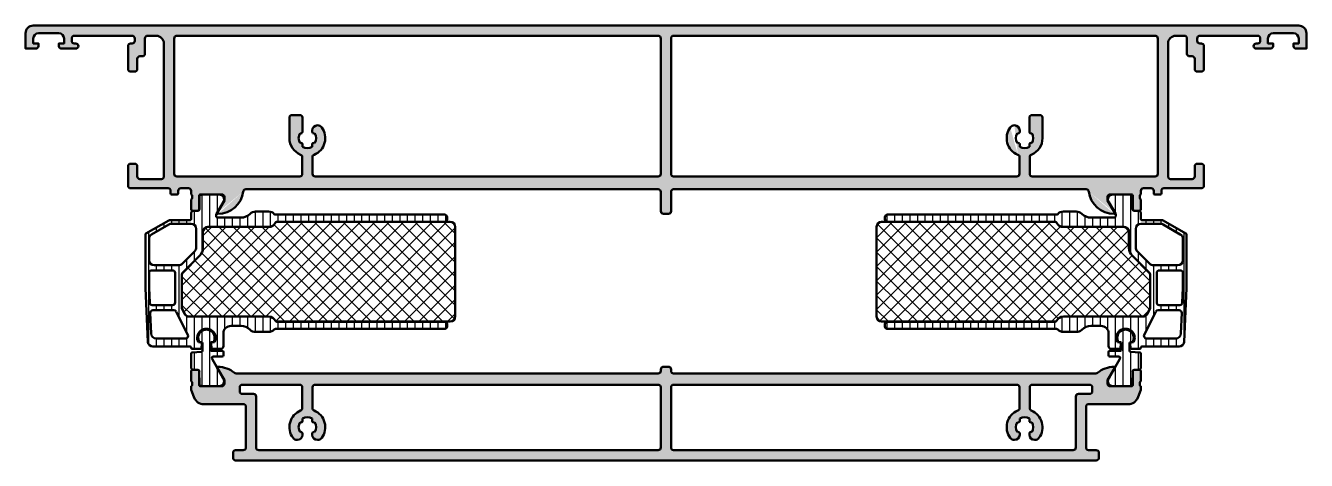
# Model space of a CAD drawing. Extents: x -30 to 220, y 0 to 85.
import ezdxf

# ---------------------------------------------------------------- set-up
doc = ezdxf.new("R2010")
doc.units = 0
for name, color, linetype, lineweight in [('0S-Alu contour', 7, 'Continuous', 50), ('0S-Alu hatch', 252, 'Continuous', 25), ('0S-Plastic contour', 254, 'Continuous', 50), ('0S-Plastic hatch', 253, 'Continuous', 25), ('0S-PT contour', 91, 'Continuous', 50), ('0S-PT hatch', 103, 'Continuous', 25)]:
    doc.layers.add(name, color=color, linetype=linetype, lineweight=lineweight)

# ---------------------------------------------------------------- blocks, each defined once
blk = doc.blocks.new('469720__CBA91B4A_340A_4E65_A349_61041C69ED3D_')
at = {"layer": '0S-Alu hatch'}
h = blk.add_hatch(color=256, dxfattribs=at)
edge = h.paths.add_edge_path()
edge.add_ellipse((199.5, 57.5), major_axis=(-0.5, 0), ratio=1, start_angle=180, end_angle=270, ccw=False)
edge.add_line((200, 57.5), (200, 53.7))
edge.add_ellipse((199.5, 53.7), major_axis=(-0.5, 0), ratio=1, start_angle=90, end_angle=180, ccw=False)
edge.add_line((199.5, 53.2), (192.2, 53.2))
edge.add_arc((192.2, 52.7), 0.5, 90, 180)
edge.add_line((191.7, 52.7), (191.7, 52.2))
edge.add_ellipse((191.5, 52.2), major_axis=(-0.2, 0), ratio=1, start_angle=90, end_angle=180, ccw=False)
edge.add_line((191.5, 52), (190.4, 52))
edge.add_ellipse((190.4, 52.2), major_axis=(-0.2, 0), ratio=1, start_angle=0, end_angle=90, ccw=False)
edge.add_line((190.2, 52.2), (190.2, 52.7))
edge.add_arc((189.7, 52.7), 0.5, 0, 90)
edge.add_line((189.7, 53.2), (188.2, 53.2))
edge.add_arc((188.2, 52.7), 0.5, 90, 180)
edge.add_line((187.7, 52.7), (187.7, 52))
edge.add_arc((187.8, 51.71), 0.3, 109.4712, 180)
edge.add_line((187.5, 51.71), (187.5, 51.28))
edge.add_arc((187.8, 51.28), 0.3, 180, 250.5288)
edge.add_line((187.7, 51), (187.7, 49.1))
edge.add_ellipse((187.4, 49.1), major_axis=(-0.3, 0), ratio=1, start_angle=90, end_angle=180, ccw=False)
edge.add_line((187.4, 48.8), (186.41, 48.8))
edge.add_ellipse((186.41, 49.1), major_axis=(-0.3, 0), ratio=1, start_angle=0, end_angle=90, ccw=False)
edge.add_line((186.11, 49.1), (186.11, 51.8))
edge.add_arc((185.91, 51.8), 0.2, 0, 90)
edge.add_line((185.91, 52), (181.7, 52))
edge.add_arc((181.7, 51.5), 0.5, 90, 180)
edge.add_line((181.2, 51.5), (181.2, 50.8))
edge.add_line((181.2, 50.8), (182.59, 48.4))
edge.add_ellipse((182.47, 48.33), major_axis=(-0.138, 0), ratio=1, start_angle=90, end_angle=210, ccw=False)
edge.add_ellipse((182.47, 53.2), major_axis=(-5, 0), ratio=1, start_angle=7.312, end_angle=90, ccw=False)
edge.add_arc((177.01, 52.5), 0.5, 7.312, 90)
edge.add_line((177.01, 53), (96.5, 53))
edge.add_arc((96.5, 52.5), 0.5, 90, 180)
edge.add_line((96, 52.5), (96, 48.7))
edge.add_ellipse((95.5, 48.7), major_axis=(-0.5, 0), ratio=1, start_angle=90, end_angle=180, ccw=False)
edge.add_line((95.5, 48.2), (94.5, 48.2))
edge.add_ellipse((94.5, 48.7), major_axis=(-0.5, 0), ratio=1, start_angle=0, end_angle=90, ccw=False)
edge.add_line((94, 48.7), (94, 52.5))
edge.add_arc((93.5, 52.5), 0.5, 0, 90)
edge.add_line((93.5, 53), (13, 53))
edge.add_arc((13, 52.5), 0.5, 90, 172.688)
edge.add_ellipse((7.54, 53.2), major_axis=(-5, 0), ratio=1, start_angle=90, end_angle=172.688, ccw=False)
edge.add_ellipse((7.54, 48.33), major_axis=(-0.138, 0), ratio=1, start_angle=-30, end_angle=90, ccw=False)
edge.add_line((7.42, 48.4), (8.8, 50.8))
edge.add_line((8.8, 50.8), (8.8, 51.5))
edge.add_arc((8.3, 51.5), 0.5, 0, 90)
edge.add_line((8.3, 52), (4.09, 52))
edge.add_arc((4.09, 51.8), 0.2, 90, 180)
edge.add_line((3.89, 51.8), (3.89, 49.1))
edge.add_ellipse((3.59, 49.1), major_axis=(-0.3, 0), ratio=1, start_angle=90, end_angle=180, ccw=False)
edge.add_line((3.59, 48.8), (2.6, 48.8))
edge.add_ellipse((2.6, 49.1), major_axis=(-0.3, 0), ratio=1, start_angle=0, end_angle=90, ccw=False)
edge.add_line((2.3, 49.1), (2.3, 51))
edge.add_arc((2.2, 51.28), 0.3, 289.4712, 360)
edge.add_line((2.5, 51.28), (2.5, 51.71))
edge.add_arc((2.2, 51.71), 0.3, 0, 70.5288)
edge.add_line((2.3, 52), (2.3, 52.7))
edge.add_arc((1.8, 52.7), 0.5, 0, 90)
edge.add_line((1.8, 53.2), (0.3, 53.2))
edge.add_arc((0.3, 52.7), 0.5, 90, 180)
edge.add_line((-0.2, 52.7), (-0.2, 52.2))
edge.add_ellipse((-0.4, 52.2), major_axis=(-0.2, 0), ratio=1, start_angle=90, end_angle=180, ccw=False)
edge.add_line((-0.4, 52), (-1.5, 52))
edge.add_ellipse((-1.5, 52.2), major_axis=(-0.2, 0), ratio=1, start_angle=0, end_angle=90, ccw=False)
edge.add_line((-1.7, 52.2), (-1.7, 52.7))
edge.add_arc((-2.2, 52.7), 0.5, 0, 90)
edge.add_line((-2.2, 53.2), (-9.5, 53.2))
edge.add_ellipse((-9.5, 53.7), major_axis=(-0.5, 0), ratio=1, start_angle=0, end_angle=90, ccw=False)
edge.add_line((-10, 53.7), (-10, 57.5))
edge.add_ellipse((-9.5, 57.5), major_axis=(-0.5, 0), ratio=1, start_angle=270, end_angle=360, ccw=False)
edge.add_line((-9.5, 58), (-8.7, 58))
edge.add_ellipse((-8.7, 57.5), major_axis=(-0.5, 0), ratio=1, start_angle=180, end_angle=270, ccw=False)
edge.add_line((-8.2, 57.5), (-8.2, 55.5))
edge.add_arc((-7.7, 55.5), 0.5, 180, 270)
edge.add_line((-7.7, 55), (-3.5, 55))
edge.add_arc((-3.5, 55.5), 0.5, 270, 360)
edge.add_line((-3, 55.5), (-3, 81.5))
edge.add_arc((-4.5, 81.5), 1.5, 0, 90)
edge.add_line((-4.5, 83), (-6.2, 83))
edge.add_arc((-6.2, 82.5), 0.5, 90, 180)
edge.add_line((-6.7, 82.5), (-6.7, 79.5))
edge.add_ellipse((-7.2, 79.5), major_axis=(-0.5, 0), ratio=1, start_angle=90, end_angle=180, ccw=False)
edge.add_line((-7.2, 79), (-7.7, 79))
edge.add_arc((-7.7, 78.5), 0.5, 90, 180)
edge.add_line((-8.2, 78.5), (-8.2, 76.5))
edge.add_ellipse((-8.7, 76.5), major_axis=(-0.5, 0), ratio=1, start_angle=90, end_angle=180, ccw=False)
edge.add_line((-8.7, 76), (-9.5, 76))
edge.add_ellipse((-9.5, 76.5), major_axis=(-0.5, 0), ratio=1, start_angle=0, end_angle=90, ccw=False)
edge.add_line((-10, 76.5), (-10, 81))
edge.add_ellipse((-9.5, 81), major_axis=(-0.5, 0), ratio=1, start_angle=270, end_angle=360, ccw=False)
edge.add_line((-9.5, 81.5), (-9.2, 81.5))
edge.add_arc((-9.2, 82), 0.5, 270, 360)
edge.add_line((-8.7, 82), (-8.7, 82.5))
edge.add_arc((-9.2, 82.5), 0.5, 0, 90)
edge.add_line((-9.2, 83), (-20.5, 83))
edge.add_arc((-20.5, 82.5), 0.5, 90, 180)
edge.add_line((-21, 82.5), (-21, 82))
edge.add_arc((-20.5, 82), 0.5, 180, 270)
edge.add_line((-20.5, 81.5), (-20.2, 81.5))
edge.add_ellipse((-20.2, 81), major_axis=(-0.5, 0), ratio=1, start_angle=90, end_angle=270, ccw=False)
edge.add_line((-20.2, 80.5), (-23, 80.5))
edge.add_ellipse((-23, 81), major_axis=(-0.5, 0), ratio=1, start_angle=0, end_angle=90, ccw=False)
edge.add_line((-23.5, 81), (-23.5, 81.5))
edge.add_line((-23.5, 81.5), (-22.5, 81.5))
edge.add_line((-22.5, 81.5), (-22.5, 82.5))
edge.add_arc((-23.5, 82.5), 1, 0, 90)
edge.add_line((-23.5, 83.5), (-27.5, 83.5))
edge.add_arc((-27.5, 82.5), 1, 90, 180)
edge.add_line((-28.5, 82.5), (-28.5, 81.5))
edge.add_line((-28.5, 81.5), (-27.5, 81.5))
edge.add_line((-27.5, 81.5), (-27.5, 81))
edge.add_ellipse((-28, 81), major_axis=(-0.5, 0), ratio=1, start_angle=90, end_angle=180, ccw=False)
edge.add_line((-28, 80.5), (-30, 80.5))
edge.add_line((-30, 80.5), (-30, 83.5))
edge.add_ellipse((-28.5, 83.5), major_axis=(-1.5, 0), ratio=1, start_angle=270, end_angle=360, ccw=False)
edge.add_line((-28.5, 85), (218.5, 85))
edge.add_ellipse((218.5, 83.5), major_axis=(-1.5, 0), ratio=1, start_angle=180, end_angle=270, ccw=False)
edge.add_line((220, 83.5), (220, 80.5))
edge.add_line((220, 80.5), (218, 80.5))
edge.add_ellipse((218, 81), major_axis=(-0.5, 0), ratio=1, start_angle=0, end_angle=90, ccw=False)
edge.add_line((217.5, 81), (217.5, 81.5))
edge.add_line((217.5, 81.5), (218.5, 81.5))
edge.add_line((218.5, 81.5), (218.5, 82.5))
edge.add_arc((217.5, 82.5), 1, 0, 90)
edge.add_line((217.5, 83.5), (213.5, 83.5))
edge.add_arc((213.5, 82.5), 1, 90, 180)
edge.add_line((212.5, 82.5), (212.5, 81.5))
edge.add_line((212.5, 81.5), (213.5, 81.5))
edge.add_line((213.5, 81.5), (213.5, 81))
edge.add_ellipse((213, 81), major_axis=(-0.5, 0), ratio=1, start_angle=90, end_angle=180, ccw=False)
edge.add_line((213, 80.5), (210.2, 80.5))
edge.add_ellipse((210.2, 81), major_axis=(-0.5, 0), ratio=1, start_angle=-90, end_angle=90, ccw=False)
edge.add_line((210.2, 81.5), (210.5, 81.5))
edge.add_arc((210.5, 82), 0.5, 270, 360)
edge.add_line((211, 82), (211, 82.5))
edge.add_arc((210.5, 82.5), 0.5, 0, 90)
edge.add_line((210.5, 83), (199.2, 83))
edge.add_arc((199.2, 82.5), 0.5, 90, 180)
edge.add_line((198.7, 82.5), (198.7, 82))
edge.add_arc((199.2, 82), 0.5, 180, 270)
edge.add_line((199.2, 81.5), (199.5, 81.5))
edge.add_ellipse((199.5, 81), major_axis=(-0.5, 0), ratio=1, start_angle=180, end_angle=270, ccw=False)
edge.add_line((200, 81), (200, 76.5))
edge.add_ellipse((199.5, 76.5), major_axis=(-0.5, 0), ratio=1, start_angle=90, end_angle=180, ccw=False)
edge.add_line((199.5, 76), (198.7, 76))
edge.add_ellipse((198.7, 76.5), major_axis=(-0.5, 0), ratio=1, start_angle=0, end_angle=90, ccw=False)
edge.add_line((198.2, 76.5), (198.2, 78.5))
edge.add_arc((197.7, 78.5), 0.5, 0, 90)
edge.add_line((197.7, 79), (197.2, 79))
edge.add_ellipse((197.2, 79.5), major_axis=(-0.5, 0), ratio=1, start_angle=0, end_angle=90, ccw=False)
edge.add_line((196.7, 79.5), (196.7, 82.5))
edge.add_arc((196.2, 82.5), 0.5, 0, 90)
edge.add_line((196.2, 83), (194.5, 83))
edge.add_arc((194.5, 81.5), 1.5, 90, 180)
edge.add_line((193, 81.5), (193, 55.5))
edge.add_arc((193.5, 55.5), 0.5, 180, 270)
edge.add_line((193.5, 55), (197.7, 55))
edge.add_arc((197.7, 55.5), 0.5, 270, 360)
edge.add_line((198.2, 55.5), (198.2, 57.5))
edge.add_ellipse((198.7, 57.5), major_axis=(-0.5, 0), ratio=1, start_angle=270, end_angle=360, ccw=False)
edge.add_line((198.7, 58), (199.5, 58))
edge = h.paths.add_edge_path()
edge.add_line((191, 56), (191, 82.5))
edge.add_arc((190.5, 82.5), 0.5, 0, 90)
edge.add_line((190.5, 83), (96.5, 83))
edge.add_arc((96.5, 82.5), 0.5, 90, 180)
edge.add_line((96, 82.5), (96, 56))
edge.add_arc((96.5, 56), 0.5, 180, 270)
edge.add_line((96.5, 55.5), (163.5, 55.5))
edge.add_arc((163.5, 56), 0.5, 270, 360)
edge.add_line((164, 56), (164, 59.29))
edge.add_arc((163.5, 59.29), 0.5, 0, 67.9757)
edge.add_ellipse((165, 63), major_axis=(-3.5, 0), ratio=1, start_angle=-36.8699, end_angle=67.9757, ccw=False)
edge.add_ellipse((163, 64.5), major_axis=(-1, 0), ratio=1, start_angle=270, end_angle=323.1301, ccw=False)
edge.add_line((163, 65.5), (163.05, 65.5))
edge.add_ellipse((163.05, 64.5), major_axis=(-1, 0), ratio=1, start_angle=180, end_angle=270, ccw=False)
edge.add_line((164.05, 64.5), (164.05, 64.22))
edge.add_ellipse((163.75, 64.22), major_axis=(-0.3, 0), ratio=1, start_angle=60.0622, end_angle=180, ccw=False)
edge.add_arc((165, 63), 1.7, 145.4229, 214.5771)
edge.add_ellipse((163.75, 61.77), major_axis=(-0.3, 0), ratio=1, start_angle=180, end_angle=299.9378, ccw=False)
edge.add_line((164.05, 61.77), (164.05, 61.29))
edge.add_arc((165, 63), 1.95, 240.8446, 299.1554)
edge.add_line((165.95, 61.29), (165.95, 61.77))
edge.add_ellipse((166.25, 61.77), major_axis=(-0.3, 0), ratio=1, start_angle=240.0622, end_angle=360, ccw=False)
edge.add_arc((165, 63), 1.7, 325.4229, 394.5771)
edge.add_ellipse((166.25, 64.22), major_axis=(-0.3, 0), ratio=1, start_angle=0, end_angle=119.9378, ccw=False)
edge.add_line((165.95, 64.22), (165.95, 67))
edge.add_ellipse((166.45, 67), major_axis=(-0.5, 0), ratio=1, start_angle=270, end_angle=360, ccw=False)
edge.add_line((166.45, 67.5), (168, 67.5))
edge.add_ellipse((168, 67), major_axis=(-0.5, 0), ratio=1, start_angle=180, end_angle=270, ccw=False)
edge.add_line((168.5, 67), (168.5, 63))
edge.add_ellipse((165, 63), major_axis=(-3.5, 0), ratio=1, start_angle=112.0243, end_angle=180, ccw=False)
edge.add_arc((166.5, 59.29), 0.5, 112.0243, 180)
edge.add_line((166, 59.29), (166, 56))
edge.add_arc((166.5, 56), 0.5, 180, 270)
edge.add_line((166.5, 55.5), (190.5, 55.5))
edge.add_arc((190.5, 56), 0.5, 270, 360)
edge = h.paths.add_edge_path()
edge.add_arc((93.5, 82.5), 0.5, 0, 90)
edge.add_line((93.5, 83), (-0.5, 83))
edge.add_arc((-0.5, 82.5), 0.5, 90, 180)
edge.add_line((-1, 82.5), (-1, 56))
edge.add_arc((-0.5, 56), 0.5, 180, 270)
edge.add_line((-0.5, 55.5), (23.5, 55.5))
edge.add_arc((23.5, 56), 0.5, 270, 360)
edge.add_line((24, 56), (24, 59.29))
edge.add_arc((23.5, 59.29), 0.5, 0, 67.9757)
edge.add_ellipse((25, 63), major_axis=(-3.5, 0), ratio=1, start_angle=0, end_angle=67.9757, ccw=False)
edge.add_line((21.5, 63), (21.5, 67))
edge.add_ellipse((22, 67), major_axis=(-0.5, 0), ratio=1, start_angle=270, end_angle=360, ccw=False)
edge.add_line((22, 67.5), (23.55, 67.5))
edge.add_ellipse((23.55, 67), major_axis=(-0.5, 0), ratio=1, start_angle=180, end_angle=270, ccw=False)
edge.add_line((24.05, 67), (24.05, 64.22))
edge.add_ellipse((23.75, 64.22), major_axis=(-0.3, 0), ratio=1, start_angle=60.0622, end_angle=180, ccw=False)
edge.add_arc((25, 63), 1.7, 145.4229, 214.5771)
edge.add_ellipse((23.75, 61.77), major_axis=(-0.3, 0), ratio=1, start_angle=180, end_angle=299.9378, ccw=False)
edge.add_line((24.05, 61.77), (24.05, 61.29))
edge.add_arc((25, 63), 1.95, 240.8446, 299.1554)
edge.add_line((25.95, 61.29), (25.95, 61.77))
edge.add_ellipse((26.25, 61.77), major_axis=(-0.3, 0), ratio=1, start_angle=240.0622, end_angle=360, ccw=False)
edge.add_arc((25, 63), 1.7, 325.4229, 394.5771)
edge.add_ellipse((26.25, 64.22), major_axis=(-0.3, 0), ratio=1, start_angle=0, end_angle=119.9378, ccw=False)
edge.add_line((25.95, 64.22), (25.95, 64.5))
edge.add_ellipse((26.95, 64.5), major_axis=(-1, 0), ratio=1, start_angle=270, end_angle=360, ccw=False)
edge.add_line((26.95, 65.5), (27, 65.5))
edge.add_ellipse((27, 64.5), major_axis=(-1, 0), ratio=1, start_angle=216.8699, end_angle=270, ccw=False)
edge.add_ellipse((25, 63), major_axis=(-3.5, 0), ratio=1, start_angle=112.0243, end_angle=216.8699, ccw=False)
edge.add_arc((26.5, 59.29), 0.5, 112.0243, 180)
edge.add_line((26, 59.29), (26, 56))
edge.add_arc((26.5, 56), 0.5, 180, 270)
edge.add_line((26.5, 55.5), (93.5, 55.5))
edge.add_arc((93.5, 56), 0.5, 270, 360)
edge.add_line((94, 56), (94, 82.5))
at = {"layer": '0S-Alu contour', "color": 7}
for points in [[(-28, 80.5), (-30, 80.5), (-30, 83.5)], [(-28.5, 85), (218.5, 85)], [(-23.5, 83.5), (-27.5, 83.5)], [(-9.2, 83), (-20.5, 83)], [(-4.5, 83), (-6.2, 83)], [(93.5, 83), (-0.5, 83)], [(190.5, 83), (96.5, 83)], [(196.2, 83), (194.5, 83)], [(210.5, 83), (199.2, 83)], [(217.5, 83.5), (213.5, 83.5)], [(220, 83.5), (220, 80.5), (218, 80.5)], [(-28.5, 82.5), (-28.5, 81.5), (-27.5, 81.5), (-27.5, 81)], [(-23.5, 81), (-23.5, 81.5), (-22.5, 81.5), (-22.5, 82.5)], [(-20.2, 80.5), (-23, 80.5)], [(-21, 82.5), (-21, 82)], [(-20.5, 81.5), (-20.2, 81.5)], [(-10, 76.5), (-10, 81)], [(-9.5, 81.5), (-9.2, 81.5)], [(-8.7, 82), (-8.7, 82.5)], [(-6.7, 82.5), (-6.7, 79.5)], [(-3, 55.5), (-3, 81.5)], [(-1, 82.5), (-1, 56)], [(94, 56), (94, 82.5)], [(96, 82.5), (96, 56)], [(191, 56), (191, 82.5)], [(193, 81.5), (193, 55.5)], [(196.7, 79.5), (196.7, 82.5)], [(198.7, 82.5), (198.7, 82)], [(199.2, 81.5), (199.5, 81.5)], [(200, 81), (200, 76.5)], [(210.2, 81.5), (210.5, 81.5)], [(213, 80.5), (210.2, 80.5)], [(211, 82), (211, 82.5)], [(212.5, 82.5), (212.5, 81.5), (213.5, 81.5), (213.5, 81)], [(217.5, 81), (217.5, 81.5), (218.5, 81.5), (218.5, 82.5)], [(-8.2, 78.5), (-8.2, 76.5)], [(-7.2, 79), (-7.7, 79)], [(197.7, 79), (197.2, 79)], [(198.2, 76.5), (198.2, 78.5)], [(-8.7, 76), (-9.5, 76)], [(199.5, 76), (198.7, 76)], [(21.5, 63), (21.5, 67)], [(22, 67.5), (23.55, 67.5)], [(24.05, 67), (24.05, 64.22)], [(26.95, 65.5), (27, 65.5)], [(163, 65.5), (163.05, 65.5)], [(165.95, 64.22), (165.95, 67)], [(166.45, 67.5), (168, 67.5)], [(168.5, 67), (168.5, 63)], [(25.95, 64.22), (25.95, 64.5)], [(164.05, 64.5), (164.05, 64.22)], [(24.05, 61.77), (24.05, 61.29)], [(25.95, 61.29), (25.95, 61.77)], [(164.05, 61.77), (164.05, 61.29)], [(165.95, 61.29), (165.95, 61.77)], [(-9.5, 58), (-8.7, 58)], [(24, 56), (24, 59.29)], [(26, 59.29), (26, 56)], [(164, 56), (164, 59.29)], [(166, 59.29), (166, 56)], [(198.7, 58), (199.5, 58)], [(-10, 53.7), (-10, 57.5)], [(-8.2, 57.5), (-8.2, 55.5)], [(-0.5, 55.5), (23.5, 55.5)], [(26.5, 55.5), (93.5, 55.5)], [(96.5, 55.5), (163.5, 55.5)], [(166.5, 55.5), (190.5, 55.5)], [(198.2, 55.5), (198.2, 57.5)], [(200, 57.5), (200, 53.7)], [(-2.2, 53.2), (-9.5, 53.2)], [(-7.7, 55), (-3.5, 55)], [(-1.7, 52.2), (-1.7, 52.7)], [(-0.2, 52.7), (-0.2, 52.2)], [(1.8, 53.2), (0.3, 53.2)], [(2.3, 52), (2.3, 52.7)], [(93.5, 53), (13, 53)], [(177.01, 53), (96.5, 53)], [(187.7, 52.7), (187.7, 52)], [(189.7, 53.2), (188.2, 53.2)], [(190.2, 52.2), (190.2, 52.7)], [(191.7, 52.7), (191.7, 52.2)], [(199.5, 53.2), (192.2, 53.2)], [(193.5, 55), (197.7, 55)], [(-0.4, 52), (-1.5, 52)], [(2.3, 49.1), (2.3, 51)], [(2.5, 51.28), (2.5, 51.71)], [(3.89, 51.8), (3.89, 49.1)], [(8.3, 52), (4.09, 52)], [(7.42, 48.4), (8.8, 50.8), (8.8, 51.5)], [(94, 48.7), (94, 52.5)], [(96, 52.5), (96, 48.7)], [(181.2, 51.5), (181.2, 50.8), (182.59, 48.4)], [(185.91, 52), (181.7, 52)], [(186.11, 49.1), (186.11, 51.8)], [(187.5, 51.71), (187.5, 51.28)], [(187.7, 51), (187.7, 49.1)], [(191.5, 52), (190.4, 52)], [(3.59, 48.8), (2.6, 48.8)], [(95.5, 48.2), (94.5, 48.2)], [(187.4, 48.8), (186.41, 48.8)]]:
    blk.add_lwpolyline(points, dxfattribs=at)
at = {"layer": '0S-Alu contour', "color": 7, "extrusion": (0, 0, -1)}
for centre, radius, start, end in [((28.5, 83.5), 1.5, 0, 90), ((-218.5, 83.5), 1.5, 90, 180), ((28, 81), 0.5, 180, 270), ((23, 81), 0.5, 270, 0), ((20.2, 81), 0.5, 90, 270), ((9.5, 81), 0.5, 0, 90), ((-199.5, 81), 0.5, 90, 180), ((-210.2, 81), 0.5, 270, 90), ((-213, 81), 0.5, 180, 270), ((-218, 81), 0.5, 270, 0), ((7.2, 79.5), 0.5, 180, 270), ((-197.2, 79.5), 0.5, 270, 0), ((9.5, 76.5), 0.5, 270, 0), ((8.7, 76.5), 0.5, 180, 270), ((-198.7, 76.5), 0.5, 270, 0), ((-199.5, 76.5), 0.5, 180, 270), ((-22, 67), 0.5, 0, 90), ((-23.55, 67), 0.5, 90, 180), ((-26.95, 64.5), 1, 0, 90), ((-25, 63), 3.5, 143.1301, 247.9757), ((-27, 64.5), 1, 90, 143.1301), ((-165, 63), 3.5, 292.0243, 36.8699), ((-163, 64.5), 1, 36.8699, 90), ((-163.05, 64.5), 1, 90, 180), ((-166.45, 67), 0.5, 0, 90), ((-168, 67), 0.5, 90, 180), ((-25, 63), 3.5, 292.0243, 0), ((-23.75, 64.22), 0.3, 180, 299.9378), ((-26.25, 64.22), 0.3, 240.0622, 0), ((-163.75, 64.22), 0.3, 180, 299.9378), ((-166.25, 64.22), 0.3, 240.0622, 0), ((-165, 63), 3.5, 180, 247.9757), ((-23.75, 61.77), 0.3, 60.0622, 180), ((-26.25, 61.77), 0.3, 0, 119.9378), ((-163.75, 61.77), 0.3, 60.0622, 180), ((-166.25, 61.77), 0.3, 0, 119.9378), ((9.5, 57.5), 0.5, 0, 90), ((8.7, 57.5), 0.5, 90, 180), ((-198.7, 57.5), 0.5, 0, 90), ((-199.5, 57.5), 0.5, 90, 180), ((9.5, 53.7), 0.5, 270, 0), ((-7.54, 53.2), 5, 187.312, 270), ((-182.47, 53.2), 5, 270, 352.688), ((-199.5, 53.7), 0.5, 180, 270), ((1.5, 52.2), 0.2, 270, 0), ((0.4, 52.2), 0.2, 180, 270), ((-190.4, 52.2), 0.2, 270, 0), ((-191.5, 52.2), 0.2, 180, 270), ((-2.6, 49.1), 0.3, 270, 0), ((-3.59, 49.1), 0.3, 180, 270), ((-7.54, 48.33), 0.138, 270, 30), ((-94.5, 48.7), 0.5, 270, 0), ((-95.5, 48.7), 0.5, 180, 270), ((-182.47, 48.33), 0.138, 150, 270), ((-186.41, 49.1), 0.3, 270, 0), ((-187.4, 49.1), 0.3, 180, 270)]:
    blk.add_arc(centre, radius, start, end, dxfattribs=at)
at = {"layer": '0S-Alu contour', "color": 7}
for centre, radius, start, end in [((-27.5, 82.5), 1, 90, 180), ((-23.5, 82.5), 1, 0, 90), ((-20.5, 82.5), 0.5, 90, 180), ((-9.2, 82.5), 0.5, 0, 90), ((-6.2, 82.5), 0.5, 90, 180), ((-4.5, 81.5), 1.5, 0, 90), ((-0.5, 82.5), 0.5, 90, 180), ((93.5, 82.5), 0.5, 0, 90), ((96.5, 82.5), 0.5, 90, 180), ((190.5, 82.5), 0.5, 0, 90), ((194.5, 81.5), 1.5, 90, 180), ((196.2, 82.5), 0.5, 0, 90), ((199.2, 82.5), 0.5, 90, 180), ((210.5, 82.5), 0.5, 0, 90), ((213.5, 82.5), 1, 90, 180), ((217.5, 82.5), 1, 0, 90), ((-20.5, 82), 0.5, 180, 270), ((-9.2, 82), 0.5, 270, 0), ((199.2, 82), 0.5, 180, 270), ((210.5, 82), 0.5, 270, 0), ((-7.7, 78.5), 0.5, 90, 180), ((197.7, 78.5), 0.5, 0, 90), ((25, 63), 1.7, 145.4229, 214.5771), ((25, 63), 1.7, 325.4229, 34.5771), ((165, 63), 1.7, 145.4229, 214.5771), ((165, 63), 1.7, 325.4229, 34.5771), ((25, 63), 1.95, 240.8446, 299.1554), ((165, 63), 1.95, 240.8446, 299.1554), ((23.5, 59.29), 0.5, 0, 67.9757), ((26.5, 59.29), 0.5, 112.0243, 180), ((163.5, 59.29), 0.5, 0, 67.9757), ((166.5, 59.29), 0.5, 112.0243, 180), ((-7.7, 55.5), 0.5, 180, 270), ((-3.5, 55.5), 0.5, 270, 0), ((-0.5, 56), 0.5, 180, 270), ((23.5, 56), 0.5, 270, 0), ((26.5, 56), 0.5, 180, 270), ((93.5, 56), 0.5, 270, 0), ((96.5, 56), 0.5, 180, 270), ((163.5, 56), 0.5, 270, 0), ((166.5, 56), 0.5, 180, 270), ((190.5, 56), 0.5, 270, 0), ((193.5, 55.5), 0.5, 180, 270), ((197.7, 55.5), 0.5, 270, 0), ((-2.2, 52.7), 0.5, 0, 90), ((0.3, 52.7), 0.5, 90, 180), ((1.8, 52.7), 0.5, 0, 90), ((13, 52.5), 0.5, 90, 172.688), ((93.5, 52.5), 0.5, 0, 90), ((96.5, 52.5), 0.5, 90, 180), ((177.01, 52.5), 0.5, 7.312, 90), ((188.2, 52.7), 0.5, 90, 180), ((189.7, 52.7), 0.5, 0, 90), ((192.2, 52.7), 0.5, 90, 180), ((2.2, 51.71), 0.3, 0, 70.5288), ((2.2, 51.28), 0.3, 289.4712, 0), ((4.09, 51.8), 0.2, 90, 180), ((8.3, 51.5), 0.5, 0, 90), ((181.7, 51.5), 0.5, 90, 180), ((185.91, 51.8), 0.2, 0, 90), ((187.8, 51.71), 0.3, 109.4712, 180), ((187.8, 51.28), 0.3, 180, 250.5288)]:
    blk.add_arc(centre, radius, start, end, dxfattribs=at)
blk = doc.blocks.new('469820__5B7FCC40_55A8_42F4_B383_D332DD4D493A_')
at = {"layer": '0S-Alu hatch'}
h = blk.add_hatch(color=256, dxfattribs=at)
edge = h.paths.add_edge_path()
edge.add_line((187.1, 12.26), (187.57, 13.44))
edge.add_arc((185.7, 14.18), 2, 338.5, 360)
edge.add_line((187.7, 14.18), (187.7, 14.5))
edge.add_ellipse((187.8, 14.78), major_axis=(-0.3, 0), ratio=1, start_angle=0, end_angle=70.5288, ccw=False)
edge.add_line((187.5, 14.78), (187.5, 15.21))
edge.add_ellipse((187.8, 15.21), major_axis=(-0.3, 0), ratio=1, start_angle=289.4712, end_angle=360, ccw=False)
edge.add_line((187.7, 15.5), (187.7, 17.4))
edge.add_arc((187.4, 17.4), 0.3, 0, 90)
edge.add_line((187.4, 17.7), (186.41, 17.7))
edge.add_arc((186.41, 17.4), 0.3, 90, 180)
edge.add_line((186.11, 17.4), (186.11, 14.7))
edge.add_ellipse((185.91, 14.7), major_axis=(-0.2, 0), ratio=1, start_angle=90, end_angle=180, ccw=False)
edge.add_line((185.91, 14.5), (181.7, 14.5))
edge.add_ellipse((181.7, 15), major_axis=(-0.5, 0), ratio=1, start_angle=0, end_angle=90, ccw=False)
edge.add_line((181.2, 15), (181.2, 15.7))
edge.add_line((181.2, 15.7), (182.59, 18.09))
edge.add_arc((182.47, 18.16), 0.138, 330, 450)
edge.add_arc((182.47, 13.3), 5, 90, 130.2142)
edge.add_ellipse((178.92, 17.5), major_axis=(-0.5, 0), ratio=1, start_angle=90, end_angle=130.2142, ccw=False)
edge.add_line((178.92, 17), (96.5, 17))
edge.add_ellipse((96.5, 17.5), major_axis=(-0.5, 0), ratio=1, start_angle=0, end_angle=90, ccw=False)
edge.add_line((96, 17.5), (96, 17.8))
edge.add_arc((95.5, 17.8), 0.5, 0, 90)
edge.add_line((95.5, 18.3), (94.5, 18.3))
edge.add_arc((94.5, 17.8), 0.5, 90, 180)
edge.add_line((94, 17.8), (94, 17.5))
edge.add_ellipse((93.5, 17.5), major_axis=(-0.5, 0), ratio=1, start_angle=90, end_angle=180, ccw=False)
edge.add_line((93.5, 17), (11.09, 17))
edge.add_ellipse((11.09, 17.5), major_axis=(-0.5, 0), ratio=1, start_angle=49.7858, end_angle=90, ccw=False)
edge.add_arc((7.54, 13.3), 5, 49.7858, 90)
edge.add_arc((7.54, 18.16), 0.138, 90, 210)
edge.add_line((7.42, 18.09), (8.8, 15.7))
edge.add_line((8.8, 15.7), (8.8, 15))
edge.add_ellipse((8.3, 15), major_axis=(-0.5, 0), ratio=1, start_angle=90, end_angle=180, ccw=False)
edge.add_line((8.3, 14.5), (4.09, 14.5))
edge.add_ellipse((4.09, 14.7), major_axis=(-0.2, 0), ratio=1, start_angle=0, end_angle=90, ccw=False)
edge.add_line((3.89, 14.7), (3.89, 17.4))
edge.add_arc((3.59, 17.4), 0.3, 0, 90)
edge.add_line((3.59, 17.7), (2.6, 17.7))
edge.add_arc((2.6, 17.4), 0.3, 90, 180)
edge.add_line((2.3, 17.4), (2.3, 15.5))
edge.add_ellipse((2.2, 15.21), major_axis=(-0.3, 0), ratio=1, start_angle=180, end_angle=250.5288, ccw=False)
edge.add_line((2.5, 15.21), (2.5, 14.78))
edge.add_ellipse((2.2, 14.78), major_axis=(-0.3, 0), ratio=1, start_angle=109.4712, end_angle=180, ccw=False)
edge.add_line((2.3, 14.5), (2.3, 14.18))
edge.add_arc((4.3, 14.18), 2, 180, 201.5)
edge.add_line((2.44, 13.44), (2.91, 12.26))
edge.add_arc((4.77, 13), 2, 201.5, 270)
edge.add_line((4.77, 11), (12.5, 11))
edge.add_ellipse((12.5, 10.5), major_axis=(-0.5, 0), ratio=1, start_angle=180, end_angle=270, ccw=False)
edge.add_line((13, 10.5), (13, 2.5))
edge.add_ellipse((12.5, 2.5), major_axis=(-0.5, 0), ratio=1, start_angle=90, end_angle=180, ccw=False)
edge.add_line((12.5, 2), (11, 2))
edge.add_arc((11, 1.5), 0.5, 90, 180)
edge.add_line((10.5, 1.5), (10.5, 0.5))
edge.add_arc((11, 0.5), 0.5, 180, 270)
edge.add_line((11, 0), (179, 0))
edge.add_arc((179, 0.5), 0.5, 270, 360)
edge.add_line((179.5, 0.5), (179.5, 1.5))
edge.add_arc((179, 1.5), 0.5, 0, 90)
edge.add_line((179, 2), (177.5, 2))
edge.add_ellipse((177.5, 2.5), major_axis=(-0.5, 0), ratio=1, start_angle=0, end_angle=90, ccw=False)
edge.add_line((177, 2.5), (177, 10.5))
edge.add_ellipse((177.5, 10.5), major_axis=(-0.5, 0), ratio=1, start_angle=270, end_angle=360, ccw=False)
edge.add_line((177.5, 11), (185.24, 11))
edge.add_arc((185.24, 13), 2, 270, 338.5)
edge = h.paths.add_edge_path()
edge.add_line((14.5, 13), (12.3, 13))
edge.add_ellipse((12.3, 13.5), major_axis=(-0.5, 0), ratio=1, start_angle=0, end_angle=90, ccw=False)
edge.add_line((11.8, 13.5), (11.8, 14.3))
edge.add_ellipse((12.3, 14.3), major_axis=(-0.5, 0), ratio=1, start_angle=270, end_angle=360, ccw=False)
edge.add_line((12.3, 14.8), (23.5, 14.8))
edge.add_ellipse((23.5, 14.3), major_axis=(-0.5, 0), ratio=1, start_angle=180, end_angle=270, ccw=False)
edge.add_line((24, 14.3), (24, 10.2))
edge.add_ellipse((23.5, 10.2), major_axis=(-0.5, 0), ratio=1, start_angle=112.0243, end_angle=180, ccw=False)
edge.add_arc((25, 6.5), 3.5, 112.0243, 216.8699)
edge.add_arc((23, 5), 1, 216.8699, 270)
edge.add_line((23, 4), (23.05, 4))
edge.add_arc((23.05, 5), 1, 270, 360)
edge.add_line((24.05, 5), (24.05, 5.27))
edge.add_arc((23.75, 5.27), 0.3, 0, 119.9378)
edge.add_ellipse((25, 6.5), major_axis=(-1.7, 0), ratio=1, start_angle=-34.5771, end_angle=34.5771, ccw=False)
edge.add_arc((23.75, 7.72), 0.3, 240.0622, 360)
edge.add_line((24.05, 7.72), (24.05, 8.2))
edge.add_ellipse((25, 6.5), major_axis=(-1.95, 0), ratio=1, start_angle=240.8446, end_angle=299.1554, ccw=False)
edge.add_line((25.95, 8.2), (25.95, 7.72))
edge.add_arc((26.25, 7.72), 0.3, 180, 299.9378)
edge.add_ellipse((25, 6.5), major_axis=(-1.7, 0), ratio=1, start_angle=145.4229, end_angle=214.5771, ccw=False)
edge.add_arc((26.25, 5.27), 0.3, 60.0622, 180)
edge.add_line((25.95, 5.27), (25.95, 5))
edge.add_arc((26.95, 5), 1, 180, 270)
edge.add_line((26.95, 4), (27, 4))
edge.add_arc((27, 5), 1, 270, 323.1301)
edge.add_arc((25, 6.5), 3.5, 323.1301, 427.9757)
edge.add_ellipse((26.5, 10.2), major_axis=(-0.5, 0), ratio=1, start_angle=0, end_angle=67.9757, ccw=False)
edge.add_line((26, 10.2), (26, 14.3))
edge.add_ellipse((26.5, 14.3), major_axis=(-0.5, 0), ratio=1, start_angle=270, end_angle=360, ccw=False)
edge.add_line((26.5, 14.8), (93.5, 14.8))
edge.add_ellipse((93.5, 14.3), major_axis=(-0.5, 0), ratio=1, start_angle=180, end_angle=270, ccw=False)
edge.add_line((94, 14.3), (94, 2.5))
edge.add_ellipse((93.5, 2.5), major_axis=(-0.5, 0), ratio=1, start_angle=90, end_angle=180, ccw=False)
edge.add_line((93.5, 2), (15.5, 2))
edge.add_ellipse((15.5, 2.5), major_axis=(-0.5, 0), ratio=1, start_angle=0, end_angle=90, ccw=False)
edge.add_line((15, 2.5), (15, 12.5))
edge.add_arc((14.5, 12.5), 0.5, 0, 90)
edge = h.paths.add_edge_path()
edge.add_ellipse((96.5, 14.3), major_axis=(-0.5, 0), ratio=1, start_angle=270, end_angle=360, ccw=False)
edge.add_line((96.5, 14.8), (163.5, 14.8))
edge.add_ellipse((163.5, 14.3), major_axis=(-0.5, 0), ratio=1, start_angle=180, end_angle=270, ccw=False)
edge.add_line((164, 14.3), (164, 10.2))
edge.add_ellipse((163.5, 10.2), major_axis=(-0.5, 0), ratio=1, start_angle=112.0243, end_angle=180, ccw=False)
edge.add_arc((165, 6.5), 3.5, 112.0243, 216.8699)
edge.add_arc((163, 5), 1, 216.8699, 270)
edge.add_line((163, 4), (163.05, 4))
edge.add_arc((163.05, 5), 1, 270, 360)
edge.add_line((164.05, 5), (164.05, 5.27))
edge.add_arc((163.75, 5.27), 0.3, 0, 119.9378)
edge.add_ellipse((165, 6.5), major_axis=(-1.7, 0), ratio=1, start_angle=-34.5771, end_angle=34.5771, ccw=False)
edge.add_arc((163.75, 7.72), 0.3, 240.0622, 360)
edge.add_line((164.05, 7.72), (164.05, 8.2))
edge.add_ellipse((165, 6.5), major_axis=(-1.95, 0), ratio=1, start_angle=240.8446, end_angle=299.1554, ccw=False)
edge.add_line((165.95, 8.2), (165.95, 7.72))
edge.add_arc((166.25, 7.72), 0.3, 180, 299.9378)
edge.add_ellipse((165, 6.5), major_axis=(-1.7, 0), ratio=1, start_angle=145.4229, end_angle=214.5771, ccw=False)
edge.add_arc((166.25, 5.27), 0.3, 60.0622, 180)
edge.add_line((165.95, 5.27), (165.95, 5))
edge.add_arc((166.95, 5), 1, 180, 270)
edge.add_line((166.95, 4), (167, 4))
edge.add_arc((167, 5), 1, 270, 323.1301)
edge.add_arc((165, 6.5), 3.5, 323.1301, 427.9757)
edge.add_ellipse((166.5, 10.2), major_axis=(-0.5, 0), ratio=1, start_angle=0, end_angle=67.9757, ccw=False)
edge.add_line((166, 10.2), (166, 14.3))
edge.add_ellipse((166.5, 14.3), major_axis=(-0.5, 0), ratio=1, start_angle=270, end_angle=360, ccw=False)
edge.add_line((166.5, 14.8), (177.7, 14.8))
edge.add_ellipse((177.7, 14.3), major_axis=(-0.5, 0), ratio=1, start_angle=180, end_angle=270, ccw=False)
edge.add_line((178.2, 14.3), (178.2, 13.5))
edge.add_ellipse((177.7, 13.5), major_axis=(-0.5, 0), ratio=1, start_angle=90, end_angle=180, ccw=False)
edge.add_line((177.7, 13), (175.5, 13))
edge.add_arc((175.5, 12.5), 0.5, 90, 180)
edge.add_line((175, 12.5), (175, 2.5))
edge.add_ellipse((174.5, 2.5), major_axis=(-0.5, 0), ratio=1, start_angle=90, end_angle=180, ccw=False)
edge.add_line((174.5, 2), (96.5, 2))
edge.add_ellipse((96.5, 2.5), major_axis=(-0.5, 0), ratio=1, start_angle=0, end_angle=90, ccw=False)
edge.add_line((96, 2.5), (96, 14.3))
at = {"layer": '0S-Alu contour', "color": 7}
for points in [[(3.59, 17.7), (2.6, 17.7)], [(7.42, 18.09), (8.8, 15.7), (8.8, 15)], [(94, 17.8), (94, 17.5)], [(95.5, 18.3), (94.5, 18.3)], [(96, 17.5), (96, 17.8)], [(181.2, 15), (181.2, 15.7), (182.59, 18.09)], [(187.4, 17.7), (186.41, 17.7)], [(2.3, 17.4), (2.3, 15.5)], [(2.5, 15.21), (2.5, 14.78)], [(3.89, 14.7), (3.89, 17.4)], [(93.5, 17), (11.09, 17)], [(178.92, 17), (96.5, 17)], [(186.11, 17.4), (186.11, 14.7)], [(187.5, 14.78), (187.5, 15.21)], [(187.7, 15.5), (187.7, 17.4)], [(2.3, 14.5), (2.3, 14.18)], [(2.44, 13.44), (2.91, 12.26)], [(8.3, 14.5), (4.09, 14.5)], [(11.8, 13.5), (11.8, 14.3)], [(12.3, 14.8), (23.5, 14.8)], [(14.5, 13), (12.3, 13)], [(24, 14.3), (24, 10.2)], [(26, 10.2), (26, 14.3)], [(26.5, 14.8), (93.5, 14.8)], [(94, 14.3), (94, 2.5)], [(96, 2.5), (96, 14.3)], [(96.5, 14.8), (163.5, 14.8)], [(164, 14.3), (164, 10.2)], [(166, 10.2), (166, 14.3)], [(166.5, 14.8), (177.7, 14.8)], [(177.7, 13), (175.5, 13)], [(178.2, 14.3), (178.2, 13.5)], [(185.91, 14.5), (181.7, 14.5)], [(187.1, 12.26), (187.57, 13.44)], [(187.7, 14.18), (187.7, 14.5)], [(4.77, 11), (12.5, 11)], [(13, 10.5), (13, 2.5)], [(15, 2.5), (15, 12.5)], [(175, 12.5), (175, 2.5)], [(177, 2.5), (177, 10.5)], [(177.5, 11), (185.24, 11)], [(24.05, 7.72), (24.05, 8.2)], [(25.95, 8.2), (25.95, 7.72)], [(164.05, 7.72), (164.05, 8.2)], [(165.95, 8.2), (165.95, 7.72)], [(24.05, 5), (24.05, 5.27)], [(25.95, 5.27), (25.95, 5)], [(164.05, 5), (164.05, 5.27)], [(165.95, 5.27), (165.95, 5)], [(23, 4), (23.05, 4)], [(26.95, 4), (27, 4)], [(163, 4), (163.05, 4)], [(166.95, 4), (167, 4)], [(10.5, 1.5), (10.5, 0.5)], [(12.5, 2), (11, 2)], [(93.5, 2), (15.5, 2)], [(174.5, 2), (96.5, 2)], [(179, 2), (177.5, 2)], [(179.5, 0.5), (179.5, 1.5)], [(11, 0), (179, 0)]]:
    blk.add_lwpolyline(points, dxfattribs=at)
for centre, radius, start, end in [((2.6, 17.4), 0.3, 90, 180), ((3.59, 17.4), 0.3, 0, 90), ((7.54, 18.16), 0.138, 90, 210), ((7.54, 13.3), 5, 49.7858, 90), ((94.5, 17.8), 0.5, 90, 180), ((95.5, 17.8), 0.5, 0, 90), ((182.47, 13.3), 5, 90, 130.2142), ((182.47, 18.16), 0.138, 330, 90), ((186.41, 17.4), 0.3, 90, 180), ((187.4, 17.4), 0.3, 0, 90), ((4.3, 14.18), 2, 180, 201.5), ((14.5, 12.5), 0.5, 0, 90), ((175.5, 12.5), 0.5, 90, 180), ((185.7, 14.18), 2, 338.5, 0), ((4.77, 13), 2, 201.5, 270), ((185.24, 13), 2, 270, 338.5), ((25, 6.5), 3.5, 112.0243, 216.8699), ((23.75, 7.72), 0.3, 240.0622, 0), ((26.25, 7.72), 0.3, 180, 299.9378), ((25, 6.5), 3.5, 323.1301, 67.9757), ((165, 6.5), 3.5, 112.0243, 216.8699), ((163.75, 7.72), 0.3, 240.0622, 0), ((166.25, 7.72), 0.3, 180, 299.9378), ((165, 6.5), 3.5, 323.1301, 67.9757), ((23.75, 5.27), 0.3, 0, 119.9378), ((26.25, 5.27), 0.3, 60.0622, 180), ((163.75, 5.27), 0.3, 0, 119.9378), ((166.25, 5.27), 0.3, 60.0622, 180), ((23, 5), 1, 216.8699, 270), ((23.05, 5), 1, 270, 0), ((26.95, 5), 1, 180, 270), ((27, 5), 1, 270, 323.1301), ((163, 5), 1, 216.8699, 270), ((163.05, 5), 1, 270, 0), ((166.95, 5), 1, 180, 270), ((167, 5), 1, 270, 323.1301), ((11, 1.5), 0.5, 90, 180), ((11, 0.5), 0.5, 180, 270), ((179, 1.5), 0.5, 0, 90), ((179, 0.5), 0.5, 270, 0)]:
    blk.add_arc(centre, radius, start, end, dxfattribs=at)
at = {"layer": '0S-Alu contour', "color": 7, "extrusion": (0, 0, -1)}
for centre, radius, start, end in [((-2.2, 15.21), 0.3, 109.4712, 180), ((-11.09, 17.5), 0.5, 270, 310.2142), ((-93.5, 17.5), 0.5, 180, 270), ((-96.5, 17.5), 0.5, 270, 0), ((-178.92, 17.5), 0.5, 229.7858, 270), ((-187.8, 15.21), 0.3, 0, 70.5288), ((-2.2, 14.78), 0.3, 180, 250.5288), ((-4.09, 14.7), 0.2, 270, 0), ((-8.3, 15), 0.5, 180, 270), ((-12.3, 14.3), 0.5, 0, 90), ((-12.3, 13.5), 0.5, 270, 0), ((-23.5, 14.3), 0.5, 90, 180), ((-26.5, 14.3), 0.5, 0, 90), ((-93.5, 14.3), 0.5, 90, 180), ((-96.5, 14.3), 0.5, 0, 90), ((-163.5, 14.3), 0.5, 90, 180), ((-166.5, 14.3), 0.5, 0, 90), ((-177.7, 14.3), 0.5, 90, 180), ((-177.7, 13.5), 0.5, 180, 270), ((-181.7, 15), 0.5, 270, 0), ((-185.91, 14.7), 0.2, 180, 270), ((-187.8, 14.78), 0.3, 289.4712, 0), ((-12.5, 10.5), 0.5, 90, 180), ((-23.5, 10.2), 0.5, 180, 247.9757), ((-26.5, 10.2), 0.5, 292.0243, 0), ((-163.5, 10.2), 0.5, 180, 247.9757), ((-166.5, 10.2), 0.5, 292.0243, 0), ((-177.5, 10.5), 0.5, 0, 90), ((-25, 6.5), 1.95, 60.8446, 119.1554), ((-165, 6.5), 1.95, 60.8446, 119.1554), ((-25, 6.5), 1.7, 325.4229, 34.5771), ((-25, 6.5), 1.7, 145.4229, 214.5771), ((-165, 6.5), 1.7, 325.4229, 34.5771), ((-165, 6.5), 1.7, 145.4229, 214.5771), ((-12.5, 2.5), 0.5, 180, 270), ((-15.5, 2.5), 0.5, 270, 0), ((-93.5, 2.5), 0.5, 180, 270), ((-96.5, 2.5), 0.5, 270, 0), ((-174.5, 2.5), 0.5, 180, 270), ((-177.5, 2.5), 0.5, 270, 0)]:
    blk.add_arc(centre, radius, start, end, dxfattribs=at)
blk = doc.blocks.new('278043__DD6BB51D_E504_4E5E_9F14_B204943C81F1___C1E4CA68_6B08_4653_A256_3BF2F5946660_')
at = {"layer": '0S-Plastic hatch'}
h = blk.add_hatch(dxfattribs=at)
h.set_pattern_fill('ANSI31', color=256, scale=0.468, angle=45, style=0)
edge = h.paths.add_edge_path()
edge.add_arc((-6.4, 44.18), 0.2, 120, 180)
edge.add_line((-6.6, 44.18), (-6.6, 33.72))
edge.add_arc((-5.6, 33.72), 1, 180, 182.5)
edge.add_line((-6.59, 33.68), (-6.14, 23.2))
edge.add_arc((-5.14, 23.25), 1, 182.5, 270)
edge.add_line((-5.14, 22.25), (2.1, 22.25))
edge.add_ellipse((2.1, 22.05), major_axis=(-0.2, 0), ratio=1, start_angle=180, end_angle=270, ccw=False)
edge.add_line((2.3, 22.05), (2.3, 22))
edge.add_arc((2.5, 22), 0.2, 180, 270)
edge.add_line((2.5, 21.8), (4.14, 21.8))
edge.add_arc((4.14, 22), 0.2, 270, 355)
edge.add_line((4.33, 21.98), (4.4, 22.77))
edge.add_arc((4.1, 22.8), 0.3, 355, 450)
edge.add_line((4.1, 23.1), (3.72, 23.1))
edge.add_ellipse((5.3, 23.95), major_axis=(-1.8, 0), ratio=1, start_angle=151.8214, end_angle=28.1786, ccw=False)
edge.add_line((6.89, 23.1), (6.5, 23.1))
edge.add_arc((6.5, 22.8), 0.3, 90, 185)
edge.add_line((6.21, 22.77), (6.28, 21.98))
edge.add_arc((6.47, 22), 0.2, 185, 270)
edge.add_line((6.47, 21.8), (8.1, 21.8))
edge.add_arc((8.1, 22.3), 0.5, 270, 360)
edge.add_line((8.6, 22.3), (8.6, 24.8))
edge.add_ellipse((10.1, 24.8), major_axis=(-1.5, 0), ratio=1, start_angle=270, end_angle=360, ccw=False)
edge.add_line((10.1, 26.3), (12.05, 26.3))
edge.add_ellipse((12.05, 23.8), major_axis=(-2.5, 0), ratio=1, start_angle=224.427, end_angle=270, ccw=False)
edge.add_arc((14.9, 26.6), 1.5, 224.427, 270)
edge.add_line((14.9, 25.1), (17.43, 25.1))
edge.add_arc((17.43, 26.6), 1.5, 270, 318.1897)
edge.add_ellipse((18.77, 25.4), major_axis=(-0.3, 0), ratio=1, start_angle=270, end_angle=318.1897, ccw=False)
edge.add_line((18.77, 25.7), (51.78, 25.7))
edge.add_arc((51.78, 26.2), 0.5, 270, 360)
edge.add_line((52.28, 26.2), (52.28, 26.6))
edge.add_arc((51.78, 26.6), 0.5, 0, 90)
edge.add_line((51.78, 27.1), (19.04, 27.1))
edge.add_ellipse((19.04, 27.4), major_axis=(-0.3, 0), ratio=1, start_angle=26.3878, end_angle=90, ccw=False)
edge.add_arc((17.43, 26.6), 1.5, 26.3878, 90)
edge.add_line((17.43, 28.1), (1.93, 28.1))
edge.add_ellipse((1.93, 29.1), major_axis=(-1, 0), ratio=1, start_angle=27, end_angle=90, ccw=False)
edge.add_line((1.04, 28.64), (0.56, 29.59))
edge.add_ellipse((1, 29.82), major_axis=(-0.5, 0), ratio=1, start_angle=0, end_angle=27, ccw=False)
edge.add_line((0.5, 29.82), (0.5, 36.34))
edge.add_ellipse((1, 36.34), major_axis=(-0.5, 0), ratio=1, start_angle=315, end_angle=360, ccw=False)
edge.add_line((0.65, 36.69), (4.02, 40.06))
edge.add_arc((2.6, 41.48), 2, 315, 360)
edge.add_line((4.6, 41.48), (4.6, 44.65))
edge.add_ellipse((5.6, 44.65), major_axis=(-1, 0), ratio=1, start_angle=270, end_angle=360, ccw=False)
edge.add_line((5.6, 45.65), (17.43, 45.65))
edge.add_arc((17.43, 47.15), 1.5, 270, 333.6122)
edge.add_ellipse((19.04, 46.35), major_axis=(-0.3, 0), ratio=1, start_angle=270, end_angle=333.6122, ccw=False)
edge.add_line((19.04, 46.65), (51.78, 46.65))
edge.add_arc((51.78, 47.15), 0.5, 270, 360)
edge.add_line((52.28, 47.15), (52.28, 47.55))
edge.add_arc((51.78, 47.55), 0.5, 0, 90)
edge.add_line((51.78, 48.05), (18.77, 48.05))
edge.add_ellipse((18.77, 48.35), major_axis=(-0.3, 0), ratio=1, start_angle=41.8103, end_angle=90, ccw=False)
edge.add_arc((17.43, 47.15), 1.5, 41.8103, 90)
edge.add_line((17.43, 48.65), (14.9, 48.65))
edge.add_arc((14.9, 47.15), 1.5, 90, 135.573)
edge.add_ellipse((12.05, 49.95), major_axis=(-2.5, 0), ratio=1, start_angle=90, end_angle=135.573, ccw=False)
edge.add_line((12.05, 47.45), (7.5, 47.45))
edge.add_ellipse((7.5, 47.75), major_axis=(-0.3, 0), ratio=1, start_angle=0, end_angle=90, ccw=False)
edge.add_line((7.2, 47.75), (7.2, 47.9))
edge.add_ellipse((8.26, 47.83), major_axis=(-1.06, 0), ratio=1, start_angle=339.146, end_angle=356.0247, ccw=False)
edge.add_line((7.27, 48.2), (8.62, 50.52))
edge.add_arc((7.79, 51.01), 0.963, 330.021, 450.6202)
edge.add_line((7.78, 51.97), (4.38, 51.97))
edge.add_arc((4.36, 51.53), 0.434, 87.8034, 186.012)
edge.add_line((3.93, 51.49), (3.92, 49.09))
edge.add_ellipse((3.55, 49.14), major_axis=(-0.376, 0), ratio=1, start_angle=98.2477, end_angle=171.7885, ccw=False)
edge.add_line((3.6, 48.77), (2.78, 48.78))
edge.add_arc((2.79, 48.29), 0.483, 91.1119, 180.8305)
edge.add_line((2.3, 48.29), (2.3, 47.15))
edge.add_ellipse((2.1, 47.15), major_axis=(-0.2, 0), ratio=1, start_angle=90, end_angle=180, ccw=False)
edge.add_line((2.1, 46.95), (-1.94, 46.95))
edge.add_arc((-1.94, 46.75), 0.2, 90, 120)
edge.add_line((-2.04, 46.92), (-6.5, 44.35))
edge = h.paths.add_edge_path()
edge.add_line((-1.54, 46.25), (2.3, 46.25))
edge.add_ellipse((2.3, 45.25), major_axis=(-1, 0), ratio=1, start_angle=180, end_angle=270, ccw=False)
edge.add_line((3.3, 45.25), (3.3, 41.6))
edge.add_ellipse((2.3, 41.6), major_axis=(-1, 0), ratio=1, start_angle=135, end_angle=180, ccw=False)
edge.add_line((3.01, 40.89), (0.56, 38.44))
edge.add_ellipse((-0.15, 39.15), major_axis=(-1, 0), ratio=1, start_angle=90, end_angle=135, ccw=False)
edge.add_line((-0.15, 38.15), (-4.9, 38.15))
edge.add_ellipse((-4.9, 39.15), major_axis=(-1, 0), ratio=1, start_angle=0, end_angle=90, ccw=False)
edge.add_line((-5.9, 39.15), (-5.9, 43.31))
edge.add_ellipse((-4.9, 43.31), major_axis=(-1, 0), ratio=1, start_angle=300, end_angle=360, ccw=False)
edge.add_line((-5.4, 44.18), (-2.04, 46.11))
edge.add_ellipse((-1.54, 45.25), major_axis=(-1, 0), ratio=1, start_angle=270, end_angle=300, ccw=False)
edge = h.paths.add_edge_path()
edge.add_line((-5.18, 29.35), (-1.08, 29.35))
edge.add_ellipse((-1.08, 28.85), major_axis=(-0.5, 0), ratio=1, start_angle=207, end_angle=270, ccw=False)
edge.add_line((-0.64, 29.07), (1.66, 24.57))
edge.add_ellipse((1.21, 24.35), major_axis=(-0.5, 0), ratio=1, start_angle=90, end_angle=207, ccw=False)
edge.add_line((1.21, 23.85), (-4.51, 23.85))
edge.add_ellipse((-4.51, 24.85), major_axis=(-1, 0), ratio=1, start_angle=2.5, end_angle=90, ccw=False)
edge.add_line((-5.51, 24.8), (-5.68, 28.82))
edge.add_ellipse((-5.18, 28.85), major_axis=(-0.5, 0), ratio=1, start_angle=-90, end_angle=2.5, ccw=False)
edge = h.paths.add_edge_path()
edge.add_line((-5.4, 37.15), (-1.3, 37.15))
edge.add_ellipse((-1.3, 36.65), major_axis=(-0.5, 0), ratio=1, start_angle=180, end_angle=270, ccw=False)
edge.add_line((-0.8, 36.65), (-0.8, 30.85))
edge.add_ellipse((-1.3, 30.85), major_axis=(-0.5, 0), ratio=1, start_angle=90, end_angle=180, ccw=False)
edge.add_line((-1.3, 30.35), (-5.27, 30.35))
edge.add_ellipse((-5.27, 30.85), major_axis=(-0.5, 0), ratio=1, start_angle=2.5, end_angle=90, ccw=False)
edge.add_line((-5.77, 30.82), (-5.9, 33.71))
edge.add_line((-5.9, 33.71), (-5.9, 36.65))
edge.add_ellipse((-5.4, 36.65), major_axis=(-0.5, 0), ratio=1, start_angle=270, end_angle=360, ccw=False)
at = {"layer": '0S-Alu contour', "color": 7}
for points in [[(-5.4, 44.18), (-2.04, 46.11)], [(-1.54, 46.25), (2.3, 46.25)], [(3.3, 45.25), (3.3, 41.6)], [(-5.9, 39.15), (-5.9, 43.31)], [(3.01, 40.89), (0.56, 38.44)], [(-0.15, 38.15), (-4.9, 38.15)], [(-5.77, 30.82), (-5.9, 33.71), (-5.9, 36.65)], [(-5.4, 37.15), (-1.3, 37.15)], [(-0.8, 36.65), (-0.8, 30.85)], [(-1.3, 30.35), (-5.27, 30.35)], [(-5.51, 24.8), (-5.68, 28.82)], [(-5.18, 29.35), (-1.08, 29.35)], [(-0.64, 29.07), (1.66, 24.57)], [(1.21, 23.85), (-4.51, 23.85)]]:
    blk.add_lwpolyline(points, dxfattribs=at)
at = {"layer": '0S-Alu contour', "color": 7, "extrusion": (0, 0, -1)}
for centre, radius, start, end in [((1.54, 45.25), 1, 60, 90), ((-2.3, 45.25), 1, 90, 180), ((4.9, 43.31), 1, 0, 60), ((-2.3, 41.6), 1, 180, 225), ((4.9, 39.15), 1, 270, 0), ((0.15, 39.15), 1, 225, 270), ((5.4, 36.65), 0.5, 0, 90), ((1.3, 36.65), 0.5, 90, 180), ((5.27, 30.85), 0.5, 270, 357.5), ((1.3, 30.85), 0.5, 180, 270), ((5.18, 28.85), 0.5, 357.5, 90), ((1.08, 28.85), 0.5, 90, 153), ((4.51, 24.85), 1, 270, 357.5), ((-1.21, 24.35), 0.5, 153, 270)]:
    blk.add_arc(centre, radius, start, end, dxfattribs=at)
at = {"layer": '0S-Plastic contour', "color": 7}
for points in [[(3.93, 51.49), (3.92, 49.09)], [(7.78, 51.97), (4.38, 51.97)], [(7.27, 48.2), (8.62, 50.52)], [(2.3, 48.29), (2.3, 47.15)], [(3.6, 48.77), (2.78, 48.78)], [(7.2, 47.75), (7.2, 47.9)], [(17.43, 48.65), (14.9, 48.65)], [(51.78, 48.05), (18.77, 48.05)], [(52.28, 47.15), (52.28, 47.55)], [(-2.04, 46.92), (-6.5, 44.35)], [(2.1, 46.95), (-1.94, 46.95)], [(5.6, 45.65), (17.43, 45.65)], [(12.05, 47.45), (7.5, 47.45)], [(19.04, 46.65), (51.78, 46.65)], [(-6.6, 44.18), (-6.6, 33.72)], [(4.6, 41.48), (4.6, 44.65)], [(0.65, 36.69), (4.02, 40.06)], [(0.5, 29.82), (0.5, 36.34)], [(-6.59, 33.68), (-6.14, 23.2)], [(1.04, 28.64), (0.56, 29.59)], [(17.43, 28.1), (1.93, 28.1)], [(10.1, 26.3), (12.05, 26.3)], [(14.9, 25.1), (17.43, 25.1)], [(18.77, 25.7), (51.78, 25.7)], [(51.78, 27.1), (19.04, 27.1)], [(52.28, 26.2), (52.28, 26.6)], [(4.1, 23.1), (3.72, 23.1)], [(4.33, 21.98), (4.4, 22.77)], [(6.21, 22.77), (6.28, 21.98)], [(6.89, 23.1), (6.5, 23.1)], [(8.6, 22.3), (8.6, 24.8)], [(-5.14, 22.25), (2.1, 22.25)], [(2.3, 22.05), (2.3, 22)], [(2.5, 21.8), (4.14, 21.8)], [(6.47, 21.8), (8.1, 21.8)]]:
    blk.add_lwpolyline(points, dxfattribs=at)
for centre, radius, start, end in [((4.36, 51.53), 0.434, 87.8034, 186.012), ((7.79, 51.01), 0.963, 330.021, 90.6202), ((2.79, 48.29), 0.483, 91.1119, 180.8305), ((14.9, 47.15), 1.5, 90, 135.573), ((17.43, 47.15), 1.5, 41.8103, 90), ((51.78, 47.55), 0.5, 0, 90), ((-1.94, 46.75), 0.2, 90, 120), ((17.43, 47.15), 1.5, 270, 333.6122), ((51.78, 47.15), 0.5, 270, 0), ((-6.4, 44.18), 0.2, 120, 180), ((2.6, 41.48), 2, 315, 0), ((-5.6, 33.72), 1, 180, 182.5), ((17.43, 26.6), 1.5, 26.3878, 90), ((14.9, 26.6), 1.5, 224.427, 270), ((17.43, 26.6), 1.5, 270, 318.1897), ((51.78, 26.6), 0.5, 0, 90), ((51.78, 26.2), 0.5, 270, 0), ((-5.14, 23.25), 1, 182.5, 270), ((4.1, 22.8), 0.3, 355, 90), ((6.5, 22.8), 0.3, 90, 185), ((2.5, 22), 0.2, 180, 270), ((4.14, 22), 0.2, 270, 355), ((6.47, 22), 0.2, 185, 270), ((8.1, 22.3), 0.5, 270, 0)]:
    blk.add_arc(centre, radius, start, end, dxfattribs=at)
at = {"layer": '0S-Plastic contour', "color": 7, "extrusion": (0, 0, -1)}
for centre, radius, start, end in [((-3.55, 49.14), 0.376, 188.2115, 261.7523), ((-8.26, 47.83), 1.06, 3.9753, 20.854), ((-7.5, 47.75), 0.3, 270, 0), ((-12.05, 49.95), 2.5, 224.427, 270), ((-18.77, 48.35), 0.3, 270, 318.1897), ((-2.1, 47.15), 0.2, 180, 270), ((-5.6, 44.65), 1, 0, 90), ((-19.04, 46.35), 0.3, 26.3878, 90), ((-1, 36.34), 0.5, 0, 45), ((-1, 29.82), 0.5, 333, 0), ((-1.93, 29.1), 1, 270, 333), ((-5.3, 23.95), 1.8, 331.8214, 208.1786), ((-10.1, 24.8), 1.5, 0, 90), ((-12.05, 23.8), 2.5, 90, 135.573), ((-18.77, 25.4), 0.3, 41.8103, 90), ((-19.04, 27.4), 0.3, 270, 333.6122), ((-2.1, 22.05), 0.2, 90, 180)]:
    blk.add_arc(centre, radius, start, end, dxfattribs=at)
blk = doc.blocks.new('278043__5F3ECBAA_FF30_4561_BAC3_23EC90209FD9___F24E4112_869C_4030_8D16_590EF693E441_')
at = {"layer": '0S-Plastic hatch'}
h = blk.add_hatch(dxfattribs=at)
h.set_pattern_fill('ANSI31', color=256, scale=0.468, angle=45, style=0)
edge = h.paths.add_edge_path()
edge.add_ellipse((196.4, 44.18), major_axis=(-0.2, 0), ratio=1, start_angle=180, end_angle=240, ccw=False)
edge.add_line((196.6, 44.18), (196.6, 33.72))
edge.add_ellipse((195.6, 33.72), major_axis=(-1, 0), ratio=1, start_angle=177.5, end_angle=180, ccw=False)
edge.add_line((196.6, 33.68), (196.15, 23.2))
edge.add_ellipse((195.15, 23.25), major_axis=(-1, 0), ratio=1, start_angle=90, end_angle=177.5, ccw=False)
edge.add_line((195.15, 22.25), (187.9, 22.25))
edge.add_arc((187.9, 22.05), 0.2, 90, 180)
edge.add_line((187.7, 22.05), (187.7, 22))
edge.add_ellipse((187.5, 22), major_axis=(-0.2, 0), ratio=1, start_angle=90, end_angle=180, ccw=False)
edge.add_line((187.5, 21.8), (185.87, 21.8))
edge.add_ellipse((185.87, 22), major_axis=(-0.2, 0), ratio=1, start_angle=5, end_angle=90, ccw=False)
edge.add_line((185.68, 21.98), (185.61, 22.77))
edge.add_ellipse((185.9, 22.8), major_axis=(-0.3, 0), ratio=1, start_angle=-90, end_angle=5, ccw=False)
edge.add_line((185.9, 23.1), (186.29, 23.1))
edge.add_arc((184.7, 23.95), 1.8, 331.8214, 568.1786)
edge.add_line((183.12, 23.1), (183.5, 23.1))
edge.add_ellipse((183.5, 22.8), major_axis=(-0.3, 0), ratio=1, start_angle=175, end_angle=270, ccw=False)
edge.add_line((183.8, 22.77), (183.73, 21.98))
edge.add_ellipse((183.54, 22), major_axis=(-0.2, 0), ratio=1, start_angle=90, end_angle=175, ccw=False)
edge.add_line((183.54, 21.8), (181.9, 21.8))
edge.add_ellipse((181.9, 22.3), major_axis=(-0.5, 0), ratio=1, start_angle=0, end_angle=90, ccw=False)
edge.add_line((181.4, 22.3), (181.4, 24.8))
edge.add_arc((179.9, 24.8), 1.5, 0, 90)
edge.add_line((179.9, 26.3), (177.96, 26.3))
edge.add_arc((177.96, 23.8), 2.5, 90, 135.573)
edge.add_ellipse((175.1, 26.6), major_axis=(-1.5, 0), ratio=1, start_angle=90, end_angle=135.573, ccw=False)
edge.add_line((175.1, 25.1), (172.58, 25.1))
edge.add_ellipse((172.58, 26.6), major_axis=(-1.5, 0), ratio=1, start_angle=41.8103, end_angle=90, ccw=False)
edge.add_arc((171.24, 25.4), 0.3, 41.8103, 90)
edge.add_line((171.24, 25.7), (138.23, 25.7))
edge.add_ellipse((138.23, 26.2), major_axis=(-0.5, 0), ratio=1, start_angle=0, end_angle=90, ccw=False)
edge.add_line((137.73, 26.2), (137.73, 26.6))
edge.add_ellipse((138.23, 26.6), major_axis=(-0.5, 0), ratio=1, start_angle=270, end_angle=360, ccw=False)
edge.add_line((138.23, 27.1), (170.97, 27.1))
edge.add_arc((170.97, 27.4), 0.3, 270, 333.6122)
edge.add_ellipse((172.58, 26.6), major_axis=(-1.5, 0), ratio=1, start_angle=270, end_angle=333.6122, ccw=False)
edge.add_line((172.58, 28.1), (188.08, 28.1))
edge.add_arc((188.08, 29.1), 1, 270, 333)
edge.add_line((188.97, 28.64), (189.45, 29.59))
edge.add_arc((189, 29.82), 0.5, 333, 360)
edge.add_line((189.5, 29.82), (189.5, 36.34))
edge.add_arc((189, 36.34), 0.5, 0, 45)
edge.add_line((189.36, 36.69), (185.99, 40.06))
edge.add_ellipse((187.4, 41.48), major_axis=(-2, 0), ratio=1, start_angle=0, end_angle=45, ccw=False)
edge.add_line((185.4, 41.48), (185.4, 44.65))
edge.add_arc((184.4, 44.65), 1, 0, 90)
edge.add_line((184.4, 45.65), (172.58, 45.65))
edge.add_ellipse((172.58, 47.15), major_axis=(-1.5, 0), ratio=1, start_angle=26.3878, end_angle=90, ccw=False)
edge.add_arc((170.97, 46.35), 0.3, 26.3878, 90)
edge.add_line((170.97, 46.65), (138.23, 46.65))
edge.add_ellipse((138.23, 47.15), major_axis=(-0.5, 0), ratio=1, start_angle=0, end_angle=90, ccw=False)
edge.add_line((137.73, 47.15), (137.73, 47.55))
edge.add_ellipse((138.23, 47.55), major_axis=(-0.5, 0), ratio=1, start_angle=270, end_angle=360, ccw=False)
edge.add_line((138.23, 48.05), (171.24, 48.05))
edge.add_arc((171.24, 48.35), 0.3, 270, 318.1897)
edge.add_ellipse((172.58, 47.15), major_axis=(-1.5, 0), ratio=1, start_angle=270, end_angle=318.1897, ccw=False)
edge.add_line((172.58, 48.65), (175.1, 48.65))
edge.add_ellipse((175.1, 47.15), major_axis=(-1.5, 0), ratio=1, start_angle=224.427, end_angle=270, ccw=False)
edge.add_arc((177.96, 49.95), 2.5, 224.427, 270)
edge.add_line((177.96, 47.45), (182.5, 47.45))
edge.add_arc((182.5, 47.75), 0.3, 270, 360)
edge.add_line((182.8, 47.75), (182.8, 47.9))
edge.add_arc((181.17, 47.75), 1.64, 5.2221, 17.2436)
edge.add_line((182.74, 48.24), (181.43, 50.5))
edge.add_ellipse((182.2, 51.02), major_axis=(-0.937, 0), ratio=1, start_angle=-93.1412, end_angle=33.8492, ccw=False)
edge.add_line((182.25, 51.96), (185.6, 51.96))
edge.add_ellipse((185.66, 51.55), major_axis=(-0.416, 0), ratio=1, start_angle=171.4987, end_angle=278.0447, ccw=False)
edge.add_line((186.07, 51.49), (186.09, 49.09))
edge.add_arc((186.45, 49.14), 0.368, 187.9075, 262.7496)
edge.add_line((186.4, 48.77), (187.2, 48.78))
edge.add_ellipse((187.22, 48.29), major_axis=(-0.484, 0), ratio=1, start_angle=179.2014, end_angle=271.9541, ccw=False)
edge.add_line((187.7, 48.29), (187.7, 47.15))
edge.add_arc((187.9, 47.15), 0.2, 180, 270)
edge.add_line((187.9, 46.95), (191.95, 46.95))
edge.add_ellipse((191.95, 46.75), major_axis=(-0.2, 0), ratio=1, start_angle=240, end_angle=270, ccw=False)
edge.add_line((192.05, 46.92), (196.5, 44.35))
edge = h.paths.add_edge_path()
edge.add_arc((191.55, 45.25), 1, 60, 90)
edge.add_line((191.55, 46.25), (187.7, 46.25))
edge.add_arc((187.7, 45.25), 1, 90, 180)
edge.add_line((186.7, 45.25), (186.7, 41.6))
edge.add_arc((187.7, 41.6), 1, 180, 225)
edge.add_line((187, 40.89), (189.45, 38.44))
edge.add_arc((190.16, 39.15), 1, 225, 270)
edge.add_line((190.16, 38.15), (194.9, 38.15))
edge.add_arc((194.9, 39.15), 1, 270, 360)
edge.add_line((195.9, 39.15), (195.9, 43.31))
edge.add_arc((194.9, 43.31), 1, 0, 60)
edge.add_line((195.4, 44.18), (192.05, 46.11))
edge = h.paths.add_edge_path()
edge.add_arc((191.09, 28.85), 0.5, 90, 153)
edge.add_line((190.65, 29.07), (188.35, 24.57))
edge.add_arc((188.8, 24.35), 0.5, 153, 270)
edge.add_line((188.8, 23.85), (194.52, 23.85))
edge.add_arc((194.52, 24.85), 1, 270, 357.5)
edge.add_line((195.52, 24.8), (195.69, 28.82))
edge.add_arc((195.19, 28.85), 0.5, 357.5, 450)
edge.add_line((195.19, 29.35), (191.09, 29.35))
edge = h.paths.add_edge_path()
edge.add_line((195.9, 33.71), (195.9, 36.65))
edge.add_arc((195.4, 36.65), 0.5, 0, 90)
edge.add_line((195.4, 37.15), (191.3, 37.15))
edge.add_arc((191.3, 36.65), 0.5, 90, 180)
edge.add_line((190.8, 36.65), (190.8, 30.85))
edge.add_arc((191.3, 30.85), 0.5, 180, 270)
edge.add_line((191.3, 30.35), (195.28, 30.35))
edge.add_arc((195.28, 30.85), 0.5, 270, 357.5)
edge.add_line((195.78, 30.82), (195.9, 33.71))
at = {"layer": '0S-Alu contour', "color": 7}
for points in [[(186.7, 45.25), (186.7, 41.6)], [(191.55, 46.25), (187.7, 46.25)], [(195.4, 44.18), (192.05, 46.11)], [(195.9, 39.15), (195.9, 43.31)], [(187, 40.89), (189.45, 38.44)], [(190.16, 38.15), (194.9, 38.15)], [(190.8, 36.65), (190.8, 30.85)], [(195.4, 37.15), (191.3, 37.15)], [(195.9, 33.71), (195.9, 36.65)], [(195.78, 30.82), (195.9, 33.71)], [(191.3, 30.35), (195.28, 30.35)], [(190.65, 29.07), (188.35, 24.57)], [(195.19, 29.35), (191.09, 29.35)], [(195.52, 24.8), (195.69, 28.82)], [(188.8, 23.85), (194.52, 23.85)]]:
    blk.add_lwpolyline(points, dxfattribs=at)
for centre, radius, start, end in [((187.7, 45.25), 1, 90, 180), ((191.55, 45.25), 1, 60, 90), ((194.9, 43.31), 1, 0, 60), ((187.7, 41.6), 1, 180, 225), ((190.16, 39.15), 1, 225, 270), ((194.9, 39.15), 1, 270, 0), ((191.3, 36.65), 0.5, 90, 180), ((195.4, 36.65), 0.5, 0, 90), ((191.3, 30.85), 0.5, 180, 270), ((195.28, 30.85), 0.5, 270, 357.5), ((191.09, 28.85), 0.5, 90, 153), ((195.19, 28.85), 0.5, 357.5, 90), ((188.8, 24.35), 0.5, 153, 270), ((194.52, 24.85), 1, 270, 357.5)]:
    blk.add_arc(centre, radius, start, end, dxfattribs=at)
at = {"layer": '0S-Plastic contour', "color": 7}
for points in [[(182.74, 48.24), (181.43, 50.5)], [(182.25, 51.96), (185.6, 51.96)], [(186.07, 51.49), (186.09, 49.09)], [(137.73, 47.15), (137.73, 47.55)], [(138.23, 48.05), (171.24, 48.05)], [(172.58, 48.65), (175.1, 48.65)], [(182.8, 47.75), (182.8, 47.9)], [(186.4, 48.77), (187.2, 48.78)], [(187.7, 48.29), (187.7, 47.15)], [(170.97, 46.65), (138.23, 46.65)], [(184.4, 45.65), (172.58, 45.65)], [(177.96, 47.45), (182.5, 47.45)], [(187.9, 46.95), (191.95, 46.95)], [(192.05, 46.92), (196.5, 44.35)], [(185.4, 41.48), (185.4, 44.65)], [(196.6, 44.18), (196.6, 33.72)], [(189.36, 36.69), (185.99, 40.06)], [(189.5, 29.82), (189.5, 36.34)], [(196.6, 33.68), (196.15, 23.2)], [(172.58, 28.1), (188.08, 28.1)], [(188.97, 28.64), (189.45, 29.59)], [(137.73, 26.2), (137.73, 26.6)], [(138.23, 27.1), (170.97, 27.1)], [(171.24, 25.7), (138.23, 25.7)], [(175.1, 25.1), (172.58, 25.1)], [(179.9, 26.3), (177.96, 26.3)], [(181.4, 22.3), (181.4, 24.8)], [(183.12, 23.1), (183.5, 23.1)], [(183.8, 22.77), (183.73, 21.98)], [(185.68, 21.98), (185.61, 22.77)], [(185.9, 23.1), (186.29, 23.1)], [(183.54, 21.8), (181.9, 21.8)], [(187.5, 21.8), (185.87, 21.8)], [(187.7, 22.05), (187.7, 22)], [(195.15, 22.25), (187.9, 22.25)]]:
    blk.add_lwpolyline(points, dxfattribs=at)
at = {"layer": '0S-Plastic contour', "color": 7, "extrusion": (0, 0, -1)}
for centre, radius, start, end in [((-182.2, 51.02), 0.937, 326.1508, 93.1412), ((-185.66, 51.55), 0.416, 81.9553, 188.5013), ((-138.23, 47.55), 0.5, 0, 90), ((-172.58, 47.15), 1.5, 41.8103, 90), ((-175.1, 47.15), 1.5, 90, 135.573), ((-187.22, 48.29), 0.484, 88.0459, 180.7986), ((-138.23, 47.15), 0.5, 270, 0), ((-172.58, 47.15), 1.5, 270, 333.6122), ((-191.95, 46.75), 0.2, 90, 120), ((-196.4, 44.18), 0.2, 120, 180), ((-187.4, 41.48), 2, 315, 0), ((-195.6, 33.72), 1, 180, 182.5), ((-172.58, 26.6), 1.5, 26.3878, 90), ((-138.23, 26.6), 0.5, 0, 90), ((-138.23, 26.2), 0.5, 270, 0), ((-172.58, 26.6), 1.5, 270, 318.1897), ((-175.1, 26.6), 1.5, 224.427, 270), ((-183.5, 22.8), 0.3, 90, 185), ((-185.9, 22.8), 0.3, 355, 90), ((-195.15, 23.25), 1, 182.5, 270), ((-181.9, 22.3), 0.5, 270, 0), ((-183.54, 22), 0.2, 185, 270), ((-185.87, 22), 0.2, 270, 355), ((-187.5, 22), 0.2, 180, 270)]:
    blk.add_arc(centre, radius, start, end, dxfattribs=at)
at = {"layer": '0S-Plastic contour', "color": 7}
for centre, radius, start, end in [((171.24, 48.35), 0.3, 270, 318.1897), ((177.96, 49.95), 2.5, 224.427, 270), ((182.5, 47.75), 0.3, 270, 0), ((181.17, 47.75), 1.64, 5.2221, 17.2436), ((186.45, 49.14), 0.368, 187.9075, 262.7496), ((170.97, 46.35), 0.3, 26.3878, 90), ((184.4, 44.65), 1, 0, 90), ((187.9, 47.15), 0.2, 180, 270), ((189, 36.34), 0.5, 0, 45), ((188.08, 29.1), 1, 270, 333), ((189, 29.82), 0.5, 333, 0), ((170.97, 27.4), 0.3, 270, 333.6122), ((171.24, 25.4), 0.3, 41.8103, 90), ((177.96, 23.8), 2.5, 90, 135.573), ((179.9, 24.8), 1.5, 0, 90), ((184.7, 23.95), 1.8, 331.8214, 208.1786), ((187.9, 22.05), 0.2, 90, 180)]:
    blk.add_arc(centre, radius, start, end, dxfattribs=at)
blk = doc.blocks.new('475340__38687841_FB5D_4662_884F_5C018AA06835_')
at = {"layer": '0S-PT hatch'}
h = blk.add_hatch(dxfattribs=at)
h.set_pattern_fill('ANSI37', color=256, scale=0.625, angle=90, style=0)
edge = h.paths.add_edge_path()
edge.add_line((136.12, 28.1), (136.12, 45.65))
edge.add_ellipse((137.1, 45.65), major_axis=(-0.98, 0), ratio=1, start_angle=270, end_angle=360, ccw=False)
edge.add_line((137.1, 46.63), (170.97, 46.63))
edge.add_ellipse((170.97, 46.35), major_axis=(-0.28, 0), ratio=1, start_angle=206.3878, end_angle=270, ccw=False)
edge.add_arc((172.58, 47.15), 1.52, 206.3878, 270)
edge.add_line((172.58, 45.63), (184.4, 45.63))
edge.add_ellipse((184.4, 44.65), major_axis=(-0.98, 0), ratio=1, start_angle=180, end_angle=270, ccw=False)
edge.add_line((185.38, 44.65), (185.38, 41.48))
edge.add_arc((187.4, 41.48), 2.02, 180, 225)
edge.add_line((185.98, 40.05), (189.34, 36.68))
edge.add_ellipse((189, 36.34), major_axis=(-0.48, 0), ratio=1, start_angle=180, end_angle=225, ccw=False)
edge.add_line((189.48, 36.34), (189.48, 29.82))
edge.add_ellipse((189, 29.82), major_axis=(-0.48, 0), ratio=1, start_angle=153, end_angle=180, ccw=False)
edge.add_line((189.43, 29.6), (188.95, 28.65))
edge.add_ellipse((188.08, 29.1), major_axis=(-0.98, 0), ratio=1, start_angle=90, end_angle=153, ccw=False)
edge.add_line((188.08, 28.12), (172.58, 28.12))
edge.add_arc((172.58, 26.6), 1.52, 90, 153.6122)
edge.add_ellipse((170.97, 27.4), major_axis=(-0.28, 0), ratio=1, start_angle=90, end_angle=153.6122, ccw=False)
edge.add_line((170.97, 27.12), (137.1, 27.12))
edge.add_ellipse((137.1, 28.1), major_axis=(-0.98, 0), ratio=1, start_angle=0, end_angle=90, ccw=False)
at = {"layer": '0S-PT contour', "color": 7}
for points in [[(136.12, 28.1), (136.12, 45.65)], [(137.1, 46.63), (170.97, 46.63)], [(172.58, 45.63), (184.4, 45.63)], [(185.38, 44.65), (185.38, 41.48)], [(185.98, 40.05), (189.34, 36.68)], [(189.48, 36.34), (189.48, 29.82)], [(188.08, 28.12), (172.58, 28.12)], [(189.43, 29.6), (188.95, 28.65)], [(170.97, 27.12), (137.1, 27.12)]]:
    blk.add_lwpolyline(points, dxfattribs=at)
at = {"layer": '0S-PT contour', "color": 7, "extrusion": (0, 0, -1)}
for centre, radius, start, end in [((-137.1, 45.65), 0.98, 0, 90), ((-170.97, 46.35), 0.28, 90, 153.6122), ((-184.4, 44.65), 0.98, 90, 180), ((-189, 36.34), 0.48, 135, 180), ((-137.1, 28.1), 0.98, 270, 0), ((-188.08, 29.1), 0.98, 207, 270), ((-189, 29.82), 0.48, 180, 207), ((-170.97, 27.4), 0.28, 206.3878, 270)]:
    blk.add_arc(centre, radius, start, end, dxfattribs=at)
at = {"layer": '0S-PT contour', "color": 7}
for centre, radius, start, end in [((172.58, 47.15), 1.52, 206.3878, 270), ((187.4, 41.48), 2.02, 180, 225), ((172.58, 26.6), 1.52, 90, 153.6122)]:
    blk.add_arc(centre, radius, start, end, dxfattribs=at)
blk = doc.blocks.new('475340__CF4906CC_0DDF_4527_99F1_349DDD5DC463_')
at = {"layer": '0S-PT hatch'}
h = blk.add_hatch(dxfattribs=at)
h.set_pattern_fill('ANSI37', color=256, scale=0.625, angle=90, style=0)
edge = h.paths.add_edge_path()
edge.add_arc((52.9, 45.65), 0.98, 0, 90)
edge.add_line((52.9, 46.63), (19.04, 46.63))
edge.add_arc((19.04, 46.35), 0.28, 90, 153.6122)
edge.add_ellipse((17.43, 47.15), major_axis=(-1.52, 0), ratio=1, start_angle=90, end_angle=153.6122, ccw=False)
edge.add_line((17.43, 45.63), (5.6, 45.63))
edge.add_arc((5.6, 44.65), 0.98, 90, 180)
edge.add_line((4.62, 44.65), (4.62, 41.48))
edge.add_ellipse((2.6, 41.48), major_axis=(-2.02, 0), ratio=1, start_angle=135, end_angle=180, ccw=False)
edge.add_line((4.03, 40.05), (0.67, 36.68))
edge.add_arc((1, 36.34), 0.48, 135, 180)
edge.add_line((0.52, 36.34), (0.52, 29.82))
edge.add_arc((1, 29.82), 0.48, 180, 207)
edge.add_line((0.58, 29.6), (1.06, 28.65))
edge.add_arc((1.93, 29.1), 0.98, 207, 270)
edge.add_line((1.93, 28.12), (17.43, 28.12))
edge.add_ellipse((17.43, 26.6), major_axis=(-1.52, 0), ratio=1, start_angle=206.3878, end_angle=270, ccw=False)
edge.add_arc((19.04, 27.4), 0.28, 206.3878, 270)
edge.add_line((19.04, 27.12), (52.9, 27.12))
edge.add_arc((52.9, 28.1), 0.98, 270, 360)
edge.add_line((53.88, 28.1), (53.88, 45.65))
at = {"layer": '0S-PT contour', "color": 7}
for points in [[(17.43, 45.63), (5.6, 45.63)], [(52.9, 46.63), (19.04, 46.63)], [(53.88, 28.1), (53.88, 45.65)], [(4.62, 44.65), (4.62, 41.48)], [(4.03, 40.05), (0.67, 36.68)], [(0.52, 36.34), (0.52, 29.82)], [(0.58, 29.6), (1.06, 28.65)], [(1.93, 28.12), (17.43, 28.12)], [(19.04, 27.12), (52.9, 27.12)]]:
    blk.add_lwpolyline(points, dxfattribs=at)
for centre, radius, start, end in [((5.6, 44.65), 0.98, 90, 180), ((19.04, 46.35), 0.28, 90, 153.6122), ((52.9, 45.65), 0.98, 0, 90), ((1, 36.34), 0.48, 135, 180), ((1, 29.82), 0.48, 180, 207), ((1.93, 29.1), 0.98, 207, 270), ((52.9, 28.1), 0.98, 270, 0), ((19.04, 27.4), 0.28, 206.3878, 270)]:
    blk.add_arc(centre, radius, start, end, dxfattribs=at)
at = {"layer": '0S-PT contour', "color": 7, "extrusion": (0, 0, -1)}
for centre, radius, start, end in [((-17.43, 47.15), 1.52, 206.3878, 270), ((-2.6, 41.48), 2.02, 180, 225), ((-17.43, 26.6), 1.52, 90, 153.6122)]:
    blk.add_arc(centre, radius, start, end, dxfattribs=at)
blk = doc.blocks.new('278043__75F35BF4_6959_4F5C_917B_9F8D28E6473A___EF7CAF2D_4B39_43B8_994D_1E5BFDC4C9FA_')
at = {"layer": '0S-Plastic hatch'}
h = blk.add_hatch(dxfattribs=at)
h.set_pattern_fill('ANSI31', color=256, scale=0.468, angle=45, style=0)
edge = h.paths.add_edge_path()
edge.add_line((8.4, 20.3), (6.66, 20.3))
edge.add_arc((6.66, 20), 0.3, 90, 210)
edge.add_line((6.4, 19.85), (8.59, 16.01))
edge.add_ellipse((7.8, 15.48), major_axis=(-0.951, 0), ratio=1, start_angle=87.5386, end_angle=213.3645, ccw=False)
edge.add_line((7.76, 14.53), (4.4, 14.53))
edge.add_ellipse((4.36, 14.96), major_axis=(-0.432, 0), ratio=1, start_angle=-6.7384, end_angle=95.9747, ccw=False)
edge.add_line((3.93, 15.01), (3.91, 17.41))
edge.add_arc((3.59, 17.39), 0.326, 3.4674, 87.1462)
edge.add_line((3.6, 17.71), (2.8, 17.71))
edge.add_ellipse((2.8, 18.2), major_axis=(-0.491, 0), ratio=1, start_angle=-0.4399, end_angle=91.0578, ccw=False)
edge.add_line((2.3, 18.21), (2.3, 20.89))
edge.add_ellipse((2.5, 20.89), major_axis=(-0.2, 0), ratio=1, start_angle=275, end_angle=360, ccw=False)
edge.add_line((2.49, 21.09), (4.32, 21.25))
edge.add_arc((4.3, 21.45), 0.2, 275, 360)
edge.add_line((4.5, 21.45), (4.5, 22.92))
edge.add_arc((4.3, 22.92), 0.2, 0, 90)
edge.add_line((4.3, 23.12), (3.95, 23.12))
edge.add_ellipse((5.3, 23.97), major_axis=(-1.6, 0), ratio=1, start_angle=147.91, end_angle=32.09, ccw=False)
edge.add_line((6.66, 23.12), (6.3, 23.12))
edge.add_arc((6.3, 22.92), 0.2, 90, 180)
edge.add_line((6.1, 22.92), (6.1, 21.62))
edge.add_arc((6.3, 21.62), 0.2, 180, 270)
edge.add_line((6.3, 21.42), (8.4, 21.42))
edge.add_ellipse((8.4, 21.22), major_axis=(-0.2, 0), ratio=1, start_angle=180, end_angle=270, ccw=False)
edge.add_line((8.6, 21.22), (8.6, 20.5))
edge.add_ellipse((8.4, 20.5), major_axis=(-0.2, 0), ratio=1, start_angle=90, end_angle=180, ccw=False)
at = {"layer": '0S-Plastic contour', "color": 7}
for points in [[(4.3, 23.12), (3.95, 23.12)], [(4.5, 21.45), (4.5, 22.92)], [(6.1, 22.92), (6.1, 21.62)], [(6.66, 23.12), (6.3, 23.12)], [(2.3, 18.21), (2.3, 20.89)], [(2.49, 21.09), (4.32, 21.25)], [(6.3, 21.42), (8.4, 21.42)], [(8.4, 20.3), (6.66, 20.3)], [(8.6, 21.22), (8.6, 20.5)], [(3.6, 17.71), (2.8, 17.71)], [(6.4, 19.85), (8.59, 16.01)], [(3.93, 15.01), (3.91, 17.41)], [(7.76, 14.53), (4.4, 14.53)]]:
    blk.add_lwpolyline(points, dxfattribs=at)
at = {"layer": '0S-Plastic contour', "color": 7, "extrusion": (0, 0, -1)}
for centre, radius, start, end in [((-5.3, 23.97), 1.6, 327.91, 212.09), ((-2.5, 20.89), 0.2, 0, 85), ((-8.4, 21.22), 0.2, 90, 180), ((-8.4, 20.5), 0.2, 180, 270), ((-2.8, 18.2), 0.491, 268.9422, 0.4399), ((-4.36, 14.96), 0.432, 264.0253, 6.7384), ((-7.8, 15.48), 0.951, 146.6355, 272.4614)]:
    blk.add_arc(centre, radius, start, end, dxfattribs=at)
at = {"layer": '0S-Plastic contour', "color": 7}
for centre, radius, start, end in [((4.3, 22.92), 0.2, 0, 90), ((6.3, 22.92), 0.2, 90, 180), ((4.3, 21.45), 0.2, 275, 0), ((6.3, 21.62), 0.2, 180, 270), ((6.66, 20), 0.3, 90, 210), ((3.59, 17.39), 0.326, 3.4674, 87.1462)]:
    blk.add_arc(centre, radius, start, end, dxfattribs=at)
blk = doc.blocks.new('278043__793B105C_BD95_4F45_8BD6_2B789F17796A___375C05D1_B19E_437E_8B86_7E40E7BBAB54_')
at = {"layer": '0S-Plastic hatch'}
h = blk.add_hatch(dxfattribs=at)
h.set_pattern_fill('ANSI31', color=256, scale=0.468, angle=45, style=0)
edge = h.paths.add_edge_path()
edge.add_arc((187.5, 20.89), 0.2, 0, 85)
edge.add_line((187.52, 21.09), (185.69, 21.25))
edge.add_ellipse((185.7, 21.45), major_axis=(-0.2, 0), ratio=1, start_angle=0, end_angle=85, ccw=False)
edge.add_line((185.5, 21.45), (185.5, 22.92))
edge.add_ellipse((185.7, 22.92), major_axis=(-0.2, 0), ratio=1, start_angle=270, end_angle=360, ccw=False)
edge.add_line((185.7, 23.12), (186.06, 23.12))
edge.add_arc((184.7, 23.97), 1.6, 327.91, 572.09)
edge.add_line((183.35, 23.12), (183.7, 23.12))
edge.add_ellipse((183.7, 22.92), major_axis=(-0.2, 0), ratio=1, start_angle=180, end_angle=270, ccw=False)
edge.add_line((183.9, 22.92), (183.9, 21.62))
edge.add_ellipse((183.7, 21.62), major_axis=(-0.2, 0), ratio=1, start_angle=90, end_angle=180, ccw=False)
edge.add_line((183.7, 21.42), (181.6, 21.42))
edge.add_arc((181.6, 21.22), 0.2, 90, 180)
edge.add_line((181.4, 21.22), (181.4, 20.5))
edge.add_arc((181.6, 20.5), 0.2, 180, 270)
edge.add_line((181.6, 20.3), (183.35, 20.3))
edge.add_ellipse((183.35, 20), major_axis=(-0.3, 0), ratio=1, start_angle=150, end_angle=270, ccw=False)
edge.add_line((183.61, 19.85), (181.42, 16.01))
edge.add_arc((182.21, 15.48), 0.951, 146.6355, 272.4614)
edge.add_line((182.25, 14.53), (185.61, 14.53))
edge.add_arc((185.65, 14.96), 0.432, 264.0253, 366.7384)
edge.add_line((186.08, 15.01), (186.1, 17.41))
edge.add_ellipse((186.42, 17.39), major_axis=(-0.326, 0), ratio=1, start_angle=272.8538, end_angle=356.5326, ccw=False)
edge.add_line((186.4, 17.71), (187.2, 17.71))
edge.add_arc((187.21, 18.2), 0.491, 268.9422, 360.4399)
edge.add_line((187.7, 18.21), (187.7, 20.89))
at = {"layer": '0S-Plastic contour', "color": 7}
for points in [[(183.35, 23.12), (183.7, 23.12)], [(183.9, 22.92), (183.9, 21.62)], [(185.5, 21.45), (185.5, 22.92)], [(185.7, 23.12), (186.06, 23.12)], [(181.4, 21.22), (181.4, 20.5)], [(183.7, 21.42), (181.6, 21.42)], [(181.6, 20.3), (183.35, 20.3)], [(187.52, 21.09), (185.69, 21.25)], [(187.7, 18.21), (187.7, 20.89)], [(183.61, 19.85), (181.42, 16.01)], [(186.4, 17.71), (187.2, 17.71)], [(186.08, 15.01), (186.1, 17.41)], [(182.25, 14.53), (185.61, 14.53)]]:
    blk.add_lwpolyline(points, dxfattribs=at)
for centre, radius, start, end in [((184.7, 23.97), 1.6, 327.91, 212.09), ((181.6, 21.22), 0.2, 90, 180), ((181.6, 20.5), 0.2, 180, 270), ((187.5, 20.89), 0.2, 0, 85), ((187.21, 18.2), 0.491, 268.9422, 0.4399), ((182.21, 15.48), 0.951, 146.6355, 272.4614), ((185.65, 14.96), 0.432, 264.0253, 6.7384)]:
    blk.add_arc(centre, radius, start, end, dxfattribs=at)
at = {"layer": '0S-Plastic contour', "color": 7, "extrusion": (0, 0, -1)}
for centre, radius, start, end in [((-183.7, 22.92), 0.2, 90, 180), ((-185.7, 22.92), 0.2, 0, 90), ((-183.35, 20), 0.3, 90, 210), ((-183.7, 21.62), 0.2, 180, 270), ((-185.7, 21.45), 0.2, 275, 0), ((-186.42, 17.39), 0.326, 3.4674, 87.1462)]:
    blk.add_arc(centre, radius, start, end, dxfattribs=at)
blk = doc.blocks.new('475340__083ADE93_46E7_4D1C_BE82_464E351C319F_')
at = {"layer": '0S-Alu contour', "color": 7}
for name in ['469720__CBA91B4A_340A_4E65_A349_61041C69ED3D_', '469820__5B7FCC40_55A8_42F4_B383_D332DD4D493A_']:
    blk.add_blockref(name, (0, 0), dxfattribs=at)
at = {"layer": '0S-Plastic contour', "color": 7}
for name in ['278043__DD6BB51D_E504_4E5E_9F14_B204943C81F1___C1E4CA68_6B08_4653_A256_3BF2F5946660_', '278043__5F3ECBAA_FF30_4561_BAC3_23EC90209FD9___F24E4112_869C_4030_8D16_590EF693E441_', '278043__75F35BF4_6959_4F5C_917B_9F8D28E6473A___EF7CAF2D_4B39_43B8_994D_1E5BFDC4C9FA_', '278043__793B105C_BD95_4F45_8BD6_2B789F17796A___375C05D1_B19E_437E_8B86_7E40E7BBAB54_']:
    blk.add_blockref(name, (0, 0), dxfattribs=at)
at = {"layer": '0S-PT contour', "color": 7}
for name in ['475340__CF4906CC_0DDF_4527_99F1_349DDD5DC463_', '475340__38687841_FB5D_4662_884F_5C018AA06835_']:
    blk.add_blockref(name, (0, 0), dxfattribs=at)

msp = doc.modelspace()

# ---------------------------------------------------------------- block references
at = {"layer": '0S-Alu contour', "color": 7}
msp.add_blockref('475340__083ADE93_46E7_4D1C_BE82_464E351C319F_', (0, 0), dxfattribs=at)

doc.saveas('drawing.dxf')
